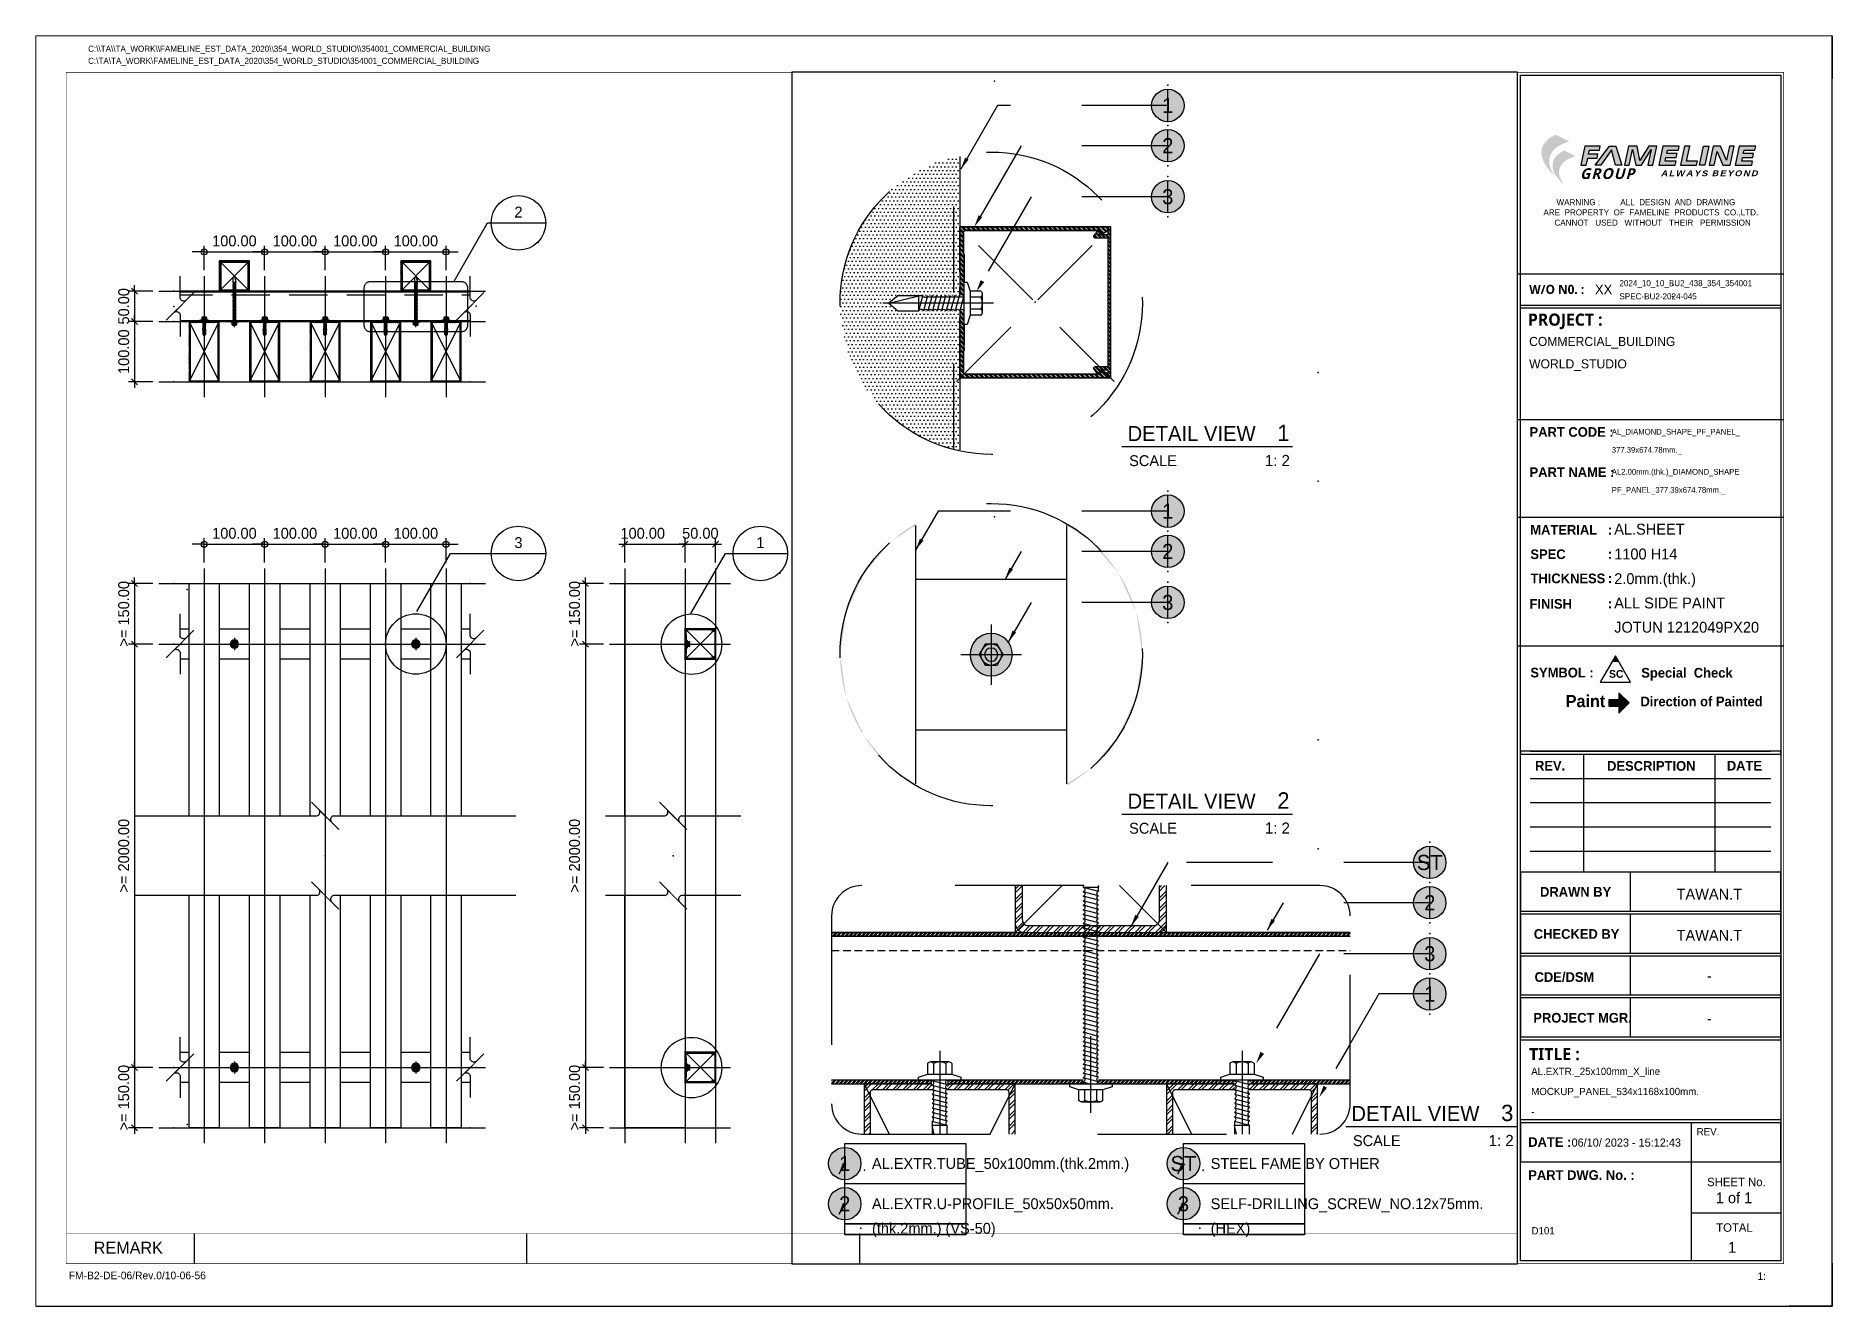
# Paper-space layout 'D101' of a CAD drawing. Header units: millimetres. Extents: x 0 to 297, y 0 to 210.
# The model-space entities are those that its viewports show. They can reach past a viewport. Long polylines and large blocks are cut down to what shows.
import ezdxf
from ezdxf.enums import TextEntityAlignment as Align
from ezdxf.xclip import XClip

# ---------------------------------------------------------------- set-up
doc = ezdxf.new("R2010")
doc.units = ezdxf.units.MM
doc.header["$MEASUREMENT"] = 0
doc.header["$XCLIPFRAME"] = 0
for name, pattern in [('005_GG_TA_LINE', [13.75, 5, -1.25, 1.25, -1.25, 5]), ('ACAD_ISO04W100', [30, 24, -3, 0, -3]), ('BORDER2', [22.225, 6.35, -3.175, 6.35, -3.175, 0, -3.175]), ('CENTER', [2, 1.25, -0.25, 0.25, -0.25]), ('HIDDEN', [9.525, 6.35, -3.175]), ('TA_G_001.00_GG_TA_L_INE', [2.95, 1.1, -0.25, 0.25, -0.25, 1.1]), ('TA_GL_000.00010', [0.000275, 0.0001, -2.5e-05, 2.5e-05, -2.5e-05, 0.0001]), ('TA_GL_020.00000', [55, 20, -5, 5, -5, 20]), ('TA_HL_001.00', [6.5, 3.55, -2.95]), ('TA_HL_002.00', [13, 7.1, -5.9]), ('TA_HL_003.00000', [19.5, 10.65, -8.85]), ('TA_HL_005.00000', [32.5, 17.75, -14.75])]:
    doc.linetypes.add(name, pattern=pattern)
for name, color, linetype in [('000 - D I M 0.25', 6, 'Continuous'), ('000 - GRID', 8, 'CENTER'), ('000 - H A T C H', 8, 'Continuous'), ('000 - H I D D E N', 7, 'Continuous'), ('000 - L I N E 0.1', 1, 'Continuous'), ('000 - SYMBOL CON', 1, 'Continuous'), ('000 - T E X T', 4, 'Continuous'), ('000 - TITLEBLOCK', 4, 'Continuous'), ('000 - WIPEOUT', 250, 'Continuous'), ('001 - ASCESSORIES', 1, 'Continuous'), ('002 - STRUCTURAL STEEL', 4, 'Continuous'), ('A04_TUBE SERIES', 7, 'Continuous'), ('FL-Support ii', 5, 'Continuous'), ('T E X T', 4, 'Continuous')]:
    doc.layers.add(name, color=color, linetype=linetype)
doc.styles.add('BROWALLIA', font='BrowalliaUPC.ttf')
doc.styles.add('century gothic111111', font='CordiaUPC.ttf')
doc.styles.add('Cetury Gothic', font='GOTHIC.TTF')
doc.styles.add('CORDIA', font='cordia.shx')
doc.styles.add('MtXpl_Century_Gothic', font='GOTHICB.TTF')
doc.styles.add('MtXpl_Malgun_Gothic', font='malgunbd.ttf')
doc.styles.add('TA', font='Cordia New.ttf', dxfattribs={"height": 4.5})
doc.dimstyles.new('DIM C-C', dxfattribs={"dimtxt": 0.18, "dimasz": 0.1, "dimexe": 0.1, "dimexo": 0.1, "dimgap": 0.09, "dimtad": 1, "dimtoh": 1, "dimzin": 0, "dimdsep": 46, "dimtxsty": 'CORDIA', "dimblk": 'ORIGIN', "dimcen": 0.1, "dimdle": 0.1, "dimclrd": 40, "dimclre": 140, "dimclrt": 3, "dimadec": 0, "dimazin": 0, "dimtfac": 1, "dimtix": 1, "dimtmove": 2, "dimatfit": 3, "dimfxl": 1, "dimtolj": 1, "dimtzin": 0, "dimarcsym": 0})
doc.dimstyles.new('DIM E-E', dxfattribs={"dimscale": 2, "dimtxt": 0.18, "dimasz": 0.1, "dimexe": 0.1, "dimexo": 0.1, "dimgap": 0.09, "dimtad": 1, "dimtoh": 1, "dimzin": 0, "dimdsep": 46, "dimtxsty": 'CORDIA', "dimblk": 'OBLIQUE', "dimcen": 0.1, "dimdle": 0.1, "dimclrd": 40, "dimclre": 140, "dimclrt": 3, "dimadec": 0, "dimazin": 0, "dimtfac": 1, "dimtix": 1, "dimtmove": 2, "dimatfit": 3, "dimfxl": 1, "dimtolj": 1, "dimtzin": 0, "dimarcsym": 0})
pattern_1 = [(45, (7e-15, 87.5), (-1.6838, 1.6838), []), (45, (1.1225, 87.5), (-1.6838, 1.6838), [])]

psp = doc.layouts.new('D101')

msp = doc.modelspace()

# ---------------------------------------------------------------- blocks, each defined once
blk = doc.blocks.new('*U817')
at = {"color": 0}
blk.add_wipeout([(-450, 100), (450, 100), (450, 0), (-450, 0)], dxfattribs=at).dxf.layer = '000 - WIPEOUT'
at = {"layer": '002 - STRUCTURAL STEEL', "color": 0, "linetype": 'ByBlock'}
blk.add_lwpolyline([(-450, 100), (450, 100), (450, 0), (-450, 0)], close=True, dxfattribs=at)
blk = doc.blocks.new('*U824')
at = {"layer": '000 - H A T C H', "linetype": '005_GG_TA_LINE'}
h = blk.add_hatch(color=250, dxfattribs=at)
h.dxf.hatch_style = 1
h.paths.add_polyline_path([(-23, 23.8), (21.5, 23.8), (21.5, 23.15, 0.580134), (22.25, 22.72), (23.83, 23.51, 0.284155), (24, 23.78), (24, 25), (-25, 25), (-25, -25), (24, -25), (24, -23.78, 0.284155), (23.83, -23.51), (22.19, -22.69, 0.535185), (21.5, -23.15), (21.5, -23.8), (-23, -23.8, -0.414214), (-23.8, -23), (-23.8, -16.3, -0.267949), (-23.65, -16.04, 0.267949), (-23.5, -15.78), (-23.5, 15), (-23.5, 15.78, 0.267949), (-23.65, 16.04, -0.267949), (-23.8, 16.3), (-23.8, 23, -0.414214)])
at = {"layer": '000 - H I D D E N'}
h = blk.add_hatch(dxfattribs=at)
h.set_pattern_fill('ANSI32', color=8, scale=3)
h.paths.add_polyline_path([(-23, 23.8), (21.5, 23.8), (21.5, 23.15, 0.535185), (22.19, 22.69), (23.83, 23.51, 0.284155), (24, 23.78), (24, 25), (-25, 25), (-25, -25), (24, -25), (24, -23.78, 0.284155), (23.83, -23.51), (22.19, -22.69, 0.535185), (21.5, -23.15), (21.5, -23.8), (-23, -23.8, -0.414214), (-23.8, -23), (-23.8, -16.3, -0.267949), (-23.65, -16.04, 0.267949), (-23.5, -15.78), (-23.5, 15), (-23.5, 15.78, 0.267949), (-23.65, 16.04, -0.267949), (-23.8, 16.3), (-23.8, 23, -0.414214)])
h = blk.add_hatch(dxfattribs=at)
h.set_pattern_fill('ANSI32', color=8, scale=0.1)
h.set_pattern_definition([(45, (-9743.038, -1778.2375), (-0.67351921, 0.67351921), []), (45, (-9742.58895, -1778.2375), (-0.67351921, 0.67351921), [])])
edge = h.paths.add_edge_path()
edge.add_line((24, 25), (25, 25))
edge.add_line((25, 25), (25, -25))
edge.add_line((25, -25), (24, -25))
edge.add_line((24, -25), (24, -22.65))
edge.add_arc((23.7, -22.65), 0.3, 0, 90)
edge.add_line((23.7, -22.35), (21.2, -22.35))
edge.add_line((21.2, -22.35), (21.2, -23))
edge.add_arc((20.7, -23), 0.5, -140.29702, 0, ccw=False)
edge.add_line((20.32, -23.32), (19.32, -22.15))
edge.add_arc((19.69, -21.84), 0.488, 90, 220.59345, ccw=False)
edge.add_line((19.69, -21.35), (23.7, -21.35))
edge.add_arc((23.7, -21.05), 0.3, 270, 360)
edge.add_line((24, -21.05), (24, 21.05))
edge.add_arc((23.7, 21.05), 0.3, 0, 90)
edge.add_line((23.7, 21.35), (19.69, 21.35))
edge.add_arc((19.69, 21.84), 0.488, 139.40655, 270, ccw=False)
edge.add_line((19.32, 22.15), (20.32, 23.32))
edge.add_arc((20.7, 23), 0.5, 0, 140.29702, ccw=False)
edge.add_line((21.2, 23), (21.2, 22.35))
edge.add_line((21.2, 22.35), (23.7, 22.35))
edge.add_arc((23.7, 22.65), 0.3, 270, 360)
edge.add_line((24, 22.65), (24, 25))
at = {"layer": 'Defpoints'}
h = blk.add_hatch(color=250, dxfattribs=at)
h.dxf.hatch_style = 1
edge = h.paths.add_edge_path()
edge.add_line((24, 25), (25, 25))
edge.add_line((25, 25), (25, -25))
edge.add_line((25, -25), (24, -25))
edge.add_line((24, -25), (24, -22.65))
edge.add_arc((23.7, -22.65), 0.3, 0, 90)
edge.add_line((23.7, -22.35), (21.2, -22.35))
edge.add_line((21.2, -22.35), (21.2, -23))
edge.add_arc((20.7, -23), 0.5, -140.29702, 0, ccw=False)
edge.add_line((20.32, -23.32), (19.32, -22.15))
edge.add_arc((19.69, -21.84), 0.488, 90, 220.59345, ccw=False)
edge.add_line((19.69, -21.35), (23.7, -21.35))
edge.add_arc((23.7, -21.05), 0.3, 270, 360)
edge.add_line((24, -21.05), (24, 21.05))
edge.add_arc((23.7, 21.05), 0.3, 0, 90)
edge.add_line((23.7, 21.35), (19.69, 21.35))
edge.add_arc((19.69, 21.84), 0.488, 139.40655, 270, ccw=False)
edge.add_line((19.32, 22.15), (20.32, 23.32))
edge.add_arc((20.7, 23), 0.5, 0, 140.29702, ccw=False)
edge.add_line((21.2, 23), (21.2, 22.35))
edge.add_line((21.2, 22.35), (23.7, 22.35))
edge.add_arc((23.7, 22.65), 0.3, 270, 360)
edge.add_line((24, 22.65), (24, 25))
blk.add_point((0, 0))
at = {"layer": '000 - H I D D E N', "color": 8, "linetype": 'HIDDEN'}
for p, q in [((26.05, 26.17), (-26.05, -26.17)), ((-26.05, 26.17), (26.05, -26.17))]:
    blk.add_line(p, q, dxfattribs=at)
at = {"layer": '001 - ASCESSORIES', "color": 0}
blk.add_lwpolyline([(-23.5, 15), (-23.5, -15.78, -0.267949), (-23.65, -16.04, 0.267949), (-23.8, -16.3), (-23.8, -23, 0.414214), (-23, -23.8), (21.5, -23.8), (21.5, -23.15, -0.535185), (22.19, -22.69), (23.83, -23.51, -0.284155), (24, -23.78), (24, -25), (-25, -25), (-25, 25), (24, 25), (24, 23.78, -0.284155), (23.83, 23.51), (22.19, 22.69, -0.535185), (21.5, 23.15), (21.5, 23.8), (-23, 23.8, 0.414214), (-23.8, 23), (-23.8, 16.3, 0.267949), (-23.65, 16.04, -0.267949), (-23.5, 15.78), (-23.5, 0.3)], format="xyb", dxfattribs=at)
at = {"layer": '001 - ASCESSORIES', "color": 0, "linetype": '005_GG_TA_LINE'}
blk.add_lwpolyline([(-25, -25), (24, -25), (24, -23.78, 0.284155), (23.83, -23.51), (22.19, -22.69, 0.535185), (21.5, -23.15), (21.5, -23.8), (-23, -23.8, -0.414214), (-23.8, -23), (-23.8, -16.3, -0.267949), (-23.65, -16.04, 0.267949), (-23.5, -15.78), (-23.5, 15), (-23.5, 15.78, 0.267949), (-23.65, 16.04, -0.267949), (-23.8, 16.3), (-23.8, 23, -0.414214), (-23, 23.8), (21.5, 23.8), (21.5, 23.15, 0.535185), (22.19, 22.69), (23.83, 23.51, 0.284155), (24, 23.78), (24, 25), (-25, 25), (-25, -25)], format="xyb", close=True, dxfattribs=at)
at = {"layer": '001 - ASCESSORIES', "color": 0}
blk.add_lwpolyline([(24, 25), (25, 25), (25, -25), (24, -25), (24, -22.65, 0.414214), (23.7, -22.35), (21.2, -22.35), (21.2, -23, -0.702141), (20.32, -23.32), (19.32, -22.15, -0.640717), (19.69, -21.35), (23.7, -21.35, 0.414214), (24, -21.05), (24, 21.05, 0.414214), (23.7, 21.35), (19.69, 21.35, -0.640717), (19.32, 22.15), (20.32, 23.32, -0.702141), (21.2, 23), (21.2, 22.35), (23.7, 22.35, 0.414214), (24, 22.65)], format="xyb", close=True, dxfattribs=at)
blk = doc.blocks.new('*U818')
at = {"color": 0}
blk.add_wipeout([(-450, 50), (450, 50), (450, 0), (-450, 0)], dxfattribs=at).dxf.layer = '000 - WIPEOUT'
at = {"layer": '002 - STRUCTURAL STEEL', "color": 0, "linetype": 'ByBlock'}
blk.add_lwpolyline([(-450, 50), (450, 50), (450, 0), (-450, 0)], close=True, dxfattribs=at)
blk = doc.blocks.new('*U819')
at = {"color": 0}
blk.add_wipeout([(0, -25), (500, -25), (500, 25), (0, 25)], dxfattribs=at).dxf.layer = '000 - WIPEOUT'
at = {"layer": '001 - ASCESSORIES', "color": 0}
blk.add_lwpolyline([(0, -25), (500, -25), (500, 25), (0, 25)], close=True, dxfattribs=at)
blk = doc.blocks.new('*U820')
at = {"color": 0}
blk.add_wipeout([(0, -25), (500, -25), (500, 25), (0, 25)], dxfattribs=at).dxf.layer = '000 - WIPEOUT'
at = {"layer": '001 - ASCESSORIES', "color": 0}
blk.add_lwpolyline([(0, -25), (500, -25), (500, 25), (0, 25)], close=True, dxfattribs=at)
blk = doc.blocks.new('*U821')
at = {"color": 250}
blk.add_wipeout([(25, 0), (25, 100), (-25, 100), (-25, 0)], dxfattribs=at).dxf.layer = '000 - WIPEOUT'
at = {"layer": '000 - H I D D E N', "color": 8, "linetype": 'HIDDEN'}
for p, q in [((25, 0), (-25, 100)), ((25, 100), (-25, 0))]:
    blk.add_line(p, q, dxfattribs=at)
at = {"layer": '002 - STRUCTURAL STEEL', "color": 0}
blk.add_lwpolyline([(25, 0), (25, 100), (-25, 100), (-25, 0)], close=True, dxfattribs=at)
blk.add_lwpolyline([(23, 3), (23, 97, 0.414214), (22, 98), (-22, 98, 0.414214), (-23, 97), (-23, 3, 0.414214), (-22, 2), (22, 2, 0.414214)], format="xyb", close=True, dxfattribs=at)
at = {"layer": 'Defpoints', "color": 250}
blk.add_lwpolyline([(25, 0), (25, 100), (-25, 100), (-25, 0)], close=True, dxfattribs=at)
at = {"color": 250}
blk.add_wipeout([(25, 0), (25, 100), (-25, 100), (-25, 0)], dxfattribs=at).dxf.layer = '000 - WIPEOUT'
at = {"layer": '000 - H A T C H'}
h = blk.add_hatch(dxfattribs=at)
h.set_pattern_fill('ANSI32', color=256, scale=0.25)
h.set_pattern_definition(pattern_1)
h.paths.add_polyline_path([(25, 0), (25, 100), (-25, 100), (-25, 0)])
edge = h.paths.add_edge_path(flags=16)
edge.add_line((23, 3), (23, 97))
edge.add_arc((22, 97), 1, 0, 90)
edge.add_line((22, 98), (-22, 98))
edge.add_arc((-22, 97), 1, 90, 180)
edge.add_line((-23, 97), (-23, 3))
edge.add_arc((-22, 3), 1, 180, 270)
edge.add_line((-22, 2), (22, 2))
edge.add_arc((22, 3), 1, 270, 360)
at = {"layer": '000 - H I D D E N', "color": 8, "linetype": 'HIDDEN'}
for p, q in [((25, 0), (-25, 100)), ((25, 100), (-25, 0))]:
    blk.add_line(p, q, dxfattribs=at)
at = {"layer": '002 - STRUCTURAL STEEL', "color": 0}
blk.add_lwpolyline([(25, 0), (25, 100), (-25, 100), (-25, 0)], close=True, dxfattribs=at)
blk.add_lwpolyline([(23, 3), (23, 97, 0.414214), (22, 98), (-22, 98, 0.414214), (-23, 97), (-23, 3, 0.414214), (-22, 2), (22, 2, 0.414214)], format="xyb", close=True, dxfattribs=at)
at = {"layer": 'Defpoints', "color": 250}
blk.add_lwpolyline([(25, 0), (25, 100), (-25, 100), (-25, 0)], close=True, dxfattribs=at)
blk = doc.blocks.new('*U825')
at = {"color": 1}
blk.add_wipeout([(500, -23.8), (0, -23.8), (0, 25), (500, 25)], dxfattribs=at).dxf.layer = '000 - WIPEOUT'
at = {"layer": '000 - H A T C H'}
h = blk.add_hatch(dxfattribs=at)
h.set_pattern_fill('ANSI32', color=256, scale=0.1)
h.set_pattern_definition([(45, (-5314.6117, 1931.6273), (-0.67351921, 0.67351921), []), (45, (-5314.1627, 1931.6273), (-0.67351921, 0.67351921), [])])
h.paths.add_polyline_path([(0, 23.8), (500, 23.8), (500, 25), (0, 25)])
h = blk.add_hatch(dxfattribs=at)
h.set_pattern_fill('ANSI32', color=256, scale=0.1)
h.set_pattern_definition([(45, (-5314.6117, 1911.6273), (-0.67351921, 0.67351921), []), (45, (-5314.1627, 1911.6273), (-0.67351921, 0.67351921), [])])
h.paths.add_polyline_path([(0, -25), (500, -25), (500, -23.8), (0, -23.8)])
at = {"layer": '001 - ASCESSORIES', "color": 1}
blk.add_lwpolyline([(500, -23.8), (0, -23.8), (0, 25), (500, 25)], close=True, dxfattribs=at)
at = {"layer": '001 - ASCESSORIES', "color": 0}
for points in [[(0, 23.8), (500, 23.8), (500, 25), (0, 25)], [(0, -25), (500, -25), (500, -23.8), (0, -23.8)]]:
    blk.add_lwpolyline(points, close=True, dxfattribs=at)
at = {"layer": '001 - ASCESSORIES', "color": 2, "linetype": 'HIDDEN', "ltscale": 0.1}
blk.add_lwpolyline([(0, 19), (500, 19), (500, 23.8), (0, 23.8)], close=True, dxfattribs=at)
blk = doc.blocks.new('*U302')
at = {"color": 3}
blk.add_point((0, -150), dxfattribs=at)
at = {"layer": '000 - GRID', "color": 0, "linetype": 'ByBlock'}
blk.add_line((0, 25), (0, -175), dxfattribs=at)
at = {"layer": '000 - GRID', "color": 0}
blk.add_point((0, 0), dxfattribs=at)
at = {"style": 'TA', "flags": 1}
blk.add_attdef('LOCATION', (6, 6), '', height=4.5, dxfattribs=at)
blk = doc.blocks.new('*U822')
at = {"color": 3}
blk.add_point((0, -900), dxfattribs=at)
at = {"layer": '000 - GRID', "color": 0, "linetype": 'ByBlock'}
blk.add_line((0, 25), (0, -925), dxfattribs=at)
at = {"layer": '000 - GRID', "color": 0}
blk.add_point((0, 0), dxfattribs=at)
at = {"style": 'TA', "flags": 1}
blk.add_attdef('LOCATION', (6, 6), '', height=4.5, dxfattribs=at)
blk = doc.blocks.new('A$Cfd196da9')
at = {"color": 0, "linetype": 'ByBlock', "const_width": 0.1}
blk.add_lwpolyline([(-143.5, -98), (96.5, -98), (96.5, 99), (-143.5, 99)], close=True, dxfattribs=at)
blk = doc.blocks.new('NEW LOGO FAMELINE')
h = blk.add_hatch(color=3)
h.dxf.hatch_style = 1
h.set_gradient(color1=(51, 51, 51), color2=(132, 132, 132), tint=1, name='INVHEMISPHERICAL')
edge = h.paths.add_edge_path()
edge.add_spline(control_points=[(167, -151.32), (166.23, -150.23), (164.65, -147.99), (161.93, -143.23), (159.34, -137.42), (158.42, -130.56), (159.39, -124.36), (161.91, -118.57), (166.75, -112.32), (175.33, -106.8), (182.66, -104.18), (186.72, -102.73)], knot_values=[0, 0, 0, 0, 3.999368, 8.221458, 16.423435, 22.935826, 28.683381, 35.030362, 41.70231, 52.106571, 65.045306, 65.045306, 65.045306, 65.045306], degree=3, periodic=0)
edge.add_line((186.72, -102.73), (167.49, -93.5))
edge.add_spline(control_points=[(167.49, -93.5), (165.34, -94.54), (160.7, -96.79), (154.84, -101.74), (150.27, -107.65), (147.97, -114.31), (147.79, -121.14), (149.64, -128.81), (153.35, -135.6), (157.92, -141.56), (162.08, -146.68), (165.31, -149.72), (167, -151.32)], knot_values=[0, 0, 0, 0, 7.114643, 15.455222, 22.761373, 29.246418, 36.248595, 42.954952, 52.716962, 59.173886, 65.493194, 72.469008, 72.469008, 72.469008, 72.469008], degree=3, periodic=0)
edge = h.paths.add_edge_path(flags=16)
edge.add_spline(control_points=[(174.43, -106.27), (174.09, -106.16), (172.5, -105.62), (168.59, -105.4), (162.71, -105.75), (156.24, -106.88), (152.58, -109.1), (150.99, -110.06)], knot_values=[0, 0, 0, 0, 1.056476, 5.025479, 11.599149, 18.811417, 24.352285, 24.352285, 24.352285, 24.352285], degree=3, periodic=0)
edge.add_spline(control_points=[(150.99, -110.06), (151.1, -109.8), (151.22, -109.55), (151.83, -108.27), (152.41, -107.3), (153.93, -105.14), (154.9, -103.99), (157.14, -101.65), (158.41, -100.51), (160.44, -98.96), (161.13, -98.47), (162.55, -97.56), (163.29, -97.13), (164.91, -96.25), (165.8, -95.8), (166.96, -95.23), (167.22, -95.1), (167.49, -94.97)], knot_values=[0.636744, 0.636744, 0.636744, 0.636744, 1.528083, 1.528083, 5.150301, 5.150301, 9.845601, 9.845601, 15.15015, 15.15015, 17.802424, 17.802424, 20.454698, 20.454698, 23.491903, 23.491903, 24.373762, 24.373762, 24.373762, 24.373762], degree=3, periodic=0)
edge.add_line((167.49, -94.97), (183.3, -102.55))
edge.add_spline(control_points=[(183.3, -102.55), (182.41, -102.88), (181.53, -103.21), (178.55, -104.36), (176.47, -105.24), (174.43, -106.27)], knot_values=[3.151221, 3.151221, 3.151221, 3.151221, 5.963358, 5.963358, 12.618488, 12.618488, 12.618488, 12.618488], degree=3, periodic=0)
h = blk.add_hatch(color=253)
h.dxf.hatch_style = 1
edge = h.paths.add_edge_path()
edge.add_spline(control_points=[(167.49, -94.97), (167.22, -95.1), (166.96, -95.23), (165.8, -95.8), (164.91, -96.25), (163.29, -97.13), (162.55, -97.56), (161.13, -98.47), (160.44, -98.96), (158.41, -100.51), (157.14, -101.65), (154.9, -103.99), (153.93, -105.14), (152.41, -107.3), (151.83, -108.27), (151.22, -109.55), (151.1, -109.8), (150.99, -110.06)], knot_values=[0.636744, 0.636744, 0.636744, 0.636744, 1.518603, 1.518603, 4.555808, 4.555808, 7.208082, 7.208082, 9.860357, 9.860357, 15.164905, 15.164905, 19.860205, 19.860205, 23.482423, 23.482423, 24.373762, 24.373762, 24.373762, 24.373762], degree=3, periodic=0)
edge.add_spline(control_points=[(150.99, -110.06), (152.58, -109.1), (156.24, -106.88), (162.71, -105.75), (168.59, -105.4), (172.5, -105.62), (174.09, -106.16), (174.43, -106.27)], knot_values=[0, 0, 0, 0, 5.540868, 12.753135, 19.326806, 23.295809, 24.352285, 24.352285, 24.352285, 24.352285], degree=3, periodic=0)
edge.add_spline(control_points=[(174.43, -106.27), (176.47, -105.24), (178.55, -104.36), (181.53, -103.21), (182.41, -102.88), (183.3, -102.55)], knot_values=[3.151221, 3.151221, 3.151221, 3.151221, 9.806351, 9.806351, 12.618488, 12.618488, 12.618488, 12.618488], degree=3, periodic=0)
edge.add_line((183.3, -102.55), (167.49, -94.97))
edge = h.paths.add_edge_path()
edge.add_spline(control_points=[(179.5, -116.76), (179.28, -116.87), (179.07, -116.97), (178.11, -117.44), (177.38, -117.81), (176.05, -118.54), (175.44, -118.89), (174.27, -119.64), (173.7, -120.04), (172.04, -121.31), (170.99, -122.26), (169.15, -124.18), (168.35, -125.13), (167.1, -126.9), (166.62, -127.7), (166.12, -128.75), (166.02, -128.96), (165.93, -129.17)], knot_values=[0.636744, 0.636744, 0.636744, 0.636744, 1.518603, 1.518603, 4.555808, 4.555808, 7.208082, 7.208082, 9.860357, 9.860357, 15.164905, 15.164905, 19.860205, 19.860205, 23.482423, 23.482423, 24.373762, 24.373762, 24.373762, 24.373762], degree=3, periodic=0)
edge.add_spline(control_points=[(165.93, -129.17), (166.29, -128.95), (166.65, -128.74), (167.01, -128.52)], knot_values=[0, 0, 0, 0, 1.522018, 1.522018, 1.522018, 1.522018], degree=3, periodic=0)
edge.add_spline(control_points=[(167.01, -128.52), (167.73, -128.1), (168.46, -127.69), (169.22, -127.34)], knot_values=[1.522018, 1.522018, 1.522018, 1.522018, 4.566053, 4.566053, 4.566053, 4.566053], degree=3, periodic=0)
edge.add_spline(control_points=[(169.22, -127.34), (169.46, -127.23), (170.22, -126.9), (171.01, -126.64), (171.56, -126.48)], knot_values=[4.566053, 4.566053, 4.566053, 4.566053, 5.540868, 7.610089, 7.610089, 7.610089, 7.610089], degree=3, periodic=0)
edge.add_spline(control_points=[(171.56, -126.48), (172.36, -126.26), (173.18, -126.09), (174.01, -125.96)], knot_values=[7.610089, 7.610089, 7.610089, 7.610089, 10.654125, 10.654125, 10.654125, 10.654125], degree=3, periodic=0)
edge.add_spline(control_points=[(174.01, -125.96), (174.59, -125.86), (175.84, -125.7), (177.08, -125.58), (177.76, -125.53)], knot_values=[10.654125, 10.654125, 10.654125, 10.654125, 12.753135, 15.220178, 15.220178, 15.220178, 15.220178], degree=3, periodic=0)
edge.add_spline(control_points=[(177.76, -125.53), (178.88, -125.45), (180.13, -125.41), (181.39, -125.43), (181.51, -125.44)], knot_values=[15.220178, 15.220178, 15.220178, 15.220178, 19.326806, 19.786231, 19.786231, 19.786231, 19.786231], degree=3, periodic=0)
edge.add_spline(control_points=[(181.51, -125.44), (182.14, -125.45), (182.77, -125.49), (183.39, -125.59)], knot_values=[19.786231, 19.786231, 19.786231, 19.786231, 22.069258, 22.069258, 22.069258, 22.069258], degree=3, periodic=0)
edge.add_spline(control_points=[(183.39, -125.59), (183.72, -125.64), (184.13, -125.72), (184.53, -125.84), (184.61, -125.86)], knot_values=[22.069258, 22.069258, 22.069258, 22.069258, 23.295809, 23.591276, 23.591276, 23.591276, 23.591276], degree=3, periodic=0)
edge.add_spline(control_points=[(184.61, -125.86), (184.81, -125.92), (185.01, -125.99), (185.21, -126.05)], knot_values=[23.591276, 23.591276, 23.591276, 23.591276, 24.352285, 24.352285, 24.352285, 24.352285], degree=3, periodic=0)
edge.add_spline(control_points=[(185.21, -126.05), (186.88, -125.21), (188.6, -124.49), (191.05, -123.54), (191.77, -123.26), (192.5, -123)], knot_values=[3.151221, 3.151221, 3.151221, 3.151221, 9.806351, 9.806351, 12.618488, 12.618488, 12.618488, 12.618488], degree=3, periodic=0)
edge.add_line((192.5, -123), (179.5, -116.76))
h = blk.add_hatch(color=3)
h.dxf.hatch_style = 1
h.set_gradient(color1=(51, 51, 51), color2=(132, 132, 132), tint=1, name='INVHEMISPHERICAL')
edge = h.paths.add_edge_path()
edge.add_spline(control_points=[(179.1, -163.1), (178.46, -162.21), (177.16, -160.37), (174.93, -156.45), (172.8, -151.67), (172.04, -146.03), (172.84, -140.93), (174.91, -136.17), (178.89, -131.03), (185.94, -126.49), (191.97, -124.33), (195.32, -123.14)], knot_values=[0, 0, 0, 0, 3.28902, 6.761203, 13.506384, 18.862075, 23.588778, 28.808439, 34.295348, 42.851654, 53.492273, 53.492273, 53.492273, 53.492273], degree=3, periodic=0)
edge.add_line((195.32, -123.14), (179.5, -115.56))
edge.add_spline(control_points=[(179.5, -115.56), (177.74, -116.41), (173.91, -118.26), (169.09, -122.33), (165.34, -127.19), (163.45, -132.67), (163.3, -138.28), (164.82, -144.6), (167.87, -150.18), (171.63, -155.08), (175.05, -159.29), (177.71, -161.79), (179.1, -163.1)], knot_values=[0, 0, 0, 0, 5.850974, 12.71014, 18.718608, 24.051811, 29.810295, 35.325501, 43.35363, 48.663707, 53.86061, 59.597414, 59.597414, 59.597414, 59.597414], degree=3, periodic=0)
edge = h.paths.add_edge_path(flags=16)
edge.add_spline(control_points=[(171.56, -126.48), (171.01, -126.64), (170.22, -126.9), (169.46, -127.23), (169.22, -127.34)], knot_values=[4.566053, 4.566053, 4.566053, 4.566053, 6.635274, 7.610089, 7.610089, 7.610089, 7.610089], degree=3, periodic=0)
edge.add_spline(control_points=[(169.22, -127.34), (168.46, -127.69), (167.73, -128.1), (167.01, -128.52)], knot_values=[1.522018, 1.522018, 1.522018, 1.522018, 4.566053, 4.566053, 4.566053, 4.566053], degree=3, periodic=0)
edge.add_spline(control_points=[(167.01, -128.52), (166.65, -128.74), (166.29, -128.95), (165.93, -129.17)], knot_values=[0, 0, 0, 0, 1.522018, 1.522018, 1.522018, 1.522018], degree=3, periodic=0)
edge.add_spline(control_points=[(165.93, -129.17), (166.02, -128.96), (166.12, -128.75), (166.62, -127.7), (167.1, -126.9), (168.35, -125.13), (169.15, -124.18), (170.99, -122.26), (172.04, -121.31), (173.7, -120.04), (174.27, -119.64), (175.44, -118.89), (176.05, -118.54), (177.38, -117.81), (178.11, -117.44), (179.07, -116.97), (179.28, -116.87), (179.5, -116.76)], knot_values=[0.636744, 0.636744, 0.636744, 0.636744, 1.528083, 1.528083, 5.150301, 5.150301, 9.845601, 9.845601, 15.15015, 15.15015, 17.802424, 17.802424, 20.454698, 20.454698, 23.491903, 23.491903, 24.373762, 24.373762, 24.373762, 24.373762], degree=3, periodic=0)
edge.add_line((179.5, -116.76), (192.5, -123))
edge.add_spline(control_points=[(192.5, -123), (191.77, -123.26), (191.05, -123.54), (188.6, -124.49), (186.88, -125.21), (185.21, -126.05)], knot_values=[3.151221, 3.151221, 3.151221, 3.151221, 5.963358, 5.963358, 12.618488, 12.618488, 12.618488, 12.618488], degree=3, periodic=0)
edge.add_spline(control_points=[(185.21, -126.05), (185.01, -125.99), (184.81, -125.92), (184.61, -125.86)], knot_values=[23.591276, 23.591276, 23.591276, 23.591276, 24.352285, 24.352285, 24.352285, 24.352285], degree=3, periodic=0)
edge.add_spline(control_points=[(184.61, -125.86), (184.53, -125.84), (184.13, -125.72), (183.72, -125.64), (183.39, -125.59)], knot_values=[22.069258, 22.069258, 22.069258, 22.069258, 22.364725, 23.591276, 23.591276, 23.591276, 23.591276], degree=3, periodic=0)
edge.add_spline(control_points=[(183.39, -125.59), (182.77, -125.49), (182.14, -125.45), (181.51, -125.44)], knot_values=[19.786231, 19.786231, 19.786231, 19.786231, 22.069258, 22.069258, 22.069258, 22.069258], degree=3, periodic=0)
edge.add_spline(control_points=[(181.51, -125.44), (181.39, -125.43), (180.13, -125.41), (178.88, -125.45), (177.76, -125.53)], knot_values=[15.220178, 15.220178, 15.220178, 15.220178, 15.679604, 19.786231, 19.786231, 19.786231, 19.786231], degree=3, periodic=0)
edge.add_spline(control_points=[(177.76, -125.53), (177.08, -125.58), (175.84, -125.7), (174.59, -125.86), (174.01, -125.96)], knot_values=[10.654125, 10.654125, 10.654125, 10.654125, 13.121167, 15.220178, 15.220178, 15.220178, 15.220178], degree=3, periodic=0)
edge.add_spline(control_points=[(174.01, -125.96), (173.18, -126.09), (172.36, -126.26), (171.56, -126.48)], knot_values=[7.610089, 7.610089, 7.610089, 7.610089, 10.654125, 10.654125, 10.654125, 10.654125], degree=3, periodic=0)
blk = doc.blocks.new('*U1673')
h = blk.add_hatch(color=3)
h.dxf.hatch_style = 1
h.paths.add_polyline_path([(2554.42, 1886.25), (2563.64, 1886.25), (2566.13, 1897.96), (2581.32, 1897.96), (2582.7, 1904.48), (2567.51, 1904.48), (2568.92, 1911.09), (2585.27, 1911.09), (2586.69, 1917.76), (2561.12, 1917.76)])
h.paths.add_polyline_path([(2578.2, 1886.25), (2587.49, 1886.25), (2605.28, 1911.71), (2611.9, 1886.25), (2622.19, 1886.25), (2612.5, 1917.76), (2601.74, 1917.76)])
h.paths.add_polyline_path([(2640.1, 1912.02), (2645.3, 1886.25), (2654.67, 1886.25), (2670.69, 1911.95), (2665.23, 1886.25), (2673.66, 1886.25), (2680.36, 1917.76), (2666.73, 1917.76), (2652.01, 1894.23), (2647.54, 1917.76), (2633.56, 1917.76), (2626.86, 1886.25), (2634.63, 1886.25)])
h.paths.add_polyline_path([(2683.39, 1886.25), (2710.65, 1886.25), (2712.06, 1892.92), (2694.05, 1892.92), (2695.37, 1899.14), (2712.32, 1899.14), (2713.64, 1905.34), (2696.69, 1905.34), (2697.91, 1911.09), (2715.93, 1911.09), (2717.35, 1917.76), (2690.09, 1917.76)])
h.paths.add_polyline_path([(2719.12, 1886.25), (2745.89, 1886.25), (2747.3, 1892.92), (2729.49, 1892.92), (2734.77, 1917.76), (2725.82, 1917.76)])
h.paths.add_polyline_path([(2750.65, 1886.25), (2759.58, 1886.25), (2766.28, 1917.76), (2757.34, 1917.76)])
h.paths.add_polyline_path([(2766.86, 1886.25), (2775.03, 1886.25), (2779.86, 1908.99), (2789.41, 1886.25), (2801.46, 1886.25), (2808.16, 1917.76), (2800.14, 1917.76), (2795.24, 1894.69), (2785.51, 1917.76), (2773.55, 1917.76)])
h.paths.add_polyline_path([(2809.88, 1886.25), (2837.14, 1886.25), (2838.56, 1892.92), (2820.54, 1892.92), (2821.86, 1899.14), (2838.81, 1899.14), (2840.13, 1905.34), (2823.18, 1905.34), (2824.4, 1911.09), (2842.42, 1911.09), (2843.84, 1917.76), (2816.58, 1917.76)])
h = blk.add_hatch(color=150)
h.dxf.hatch_style = 1
h.paths.add_polyline_path([(2611.69, 1074.81), (2605.92, 1064.81), (2617.47, 1064.81)])
at = {"layer": 'FL-Support ii'}
blk.add_hatch(color=1, dxfattribs=at).paths.add_polyline_path([(2617.63, 1002.13), (2617.63, 1013.8), (2634.34, 997.1), (2617.63, 980.39), (2617.63, 992.07), (2600.93, 992.07), (2600.93, 1002.13)])
at = {"color": 3, "linetype": 'Continuous'}
for p, q in [((2450, 1706.48), (2890, 1706.48)), ((2450, 1465.71), (2890, 1465.71)), ((2890, 1303.62), (2450, 1303.62)), ((2890, 1303.62), (2450, 1303.62)), ((2890, 1091.15), (2450, 1091.15)), ((2559.03, 912.33), (2559.03, 717.33)), ((2775.97, 912.33), (2775.97, 717.33)), ((2471.04, 872.33), (2868.96, 872.33)), ((2636.18, 717.33), (2636.18, 653.04)), ((2636.18, 648.04), (2636.18, 583.75)), ((2636.18, 578.75), (2636.18, 514.46)), ((2636.18, 509.46), (2636.18, 445.17)), ((2736.99, 302.87), (2736.99, 238.58)), ((2736.99, 238.58), (2736.99, 75)), ((2736.99, 154.29), (2885, 154.29))]:
    blk.add_line(p, q, dxfattribs=at)
at = {"color": 8, "linetype": 'Continuous'}
for p, q in [((2471.04, 917.33), (2868.96, 917.33)), ((2471.04, 832.33), (2868.96, 832.33)), ((2471.04, 792.33), (2868.96, 792.33)), ((2471.04, 752.33), (2868.96, 752.33))]:
    blk.add_line(p, q, dxfattribs=at)
at = {"color": 3}
for points in [[(2586.69, 1917.76), (2561.12, 1917.76), (2554.42, 1886.25), (2563.64, 1886.25), (2566.13, 1897.96), (2581.32, 1897.96), (2582.7, 1904.48), (2567.51, 1904.48), (2568.92, 1911.09), (2585.27, 1911.09), (2586.69, 1917.76)], [(2578.2, 1886.25), (2601.74, 1917.76), (2612.5, 1917.76), (2622.19, 1886.25), (2611.9, 1886.25), (2605.28, 1911.71), (2587.49, 1886.25), (2578.2, 1886.25)], [(2626.86, 1886.25), (2634.63, 1886.25), (2640.1, 1912.02), (2645.3, 1886.25), (2654.67, 1886.25), (2670.69, 1911.95), (2665.23, 1886.25), (2673.66, 1886.25), (2680.36, 1917.76), (2666.73, 1917.76), (2652.01, 1894.23), (2647.54, 1917.76), (2633.56, 1917.76), (2626.86, 1886.25)], [(2734.77, 1917.76), (2725.82, 1917.76), (2719.12, 1886.25), (2745.89, 1886.25), (2747.3, 1892.92), (2729.49, 1892.92), (2734.77, 1917.76)], [(2757.34, 1917.76), (2766.28, 1917.76), (2759.58, 1886.25), (2750.65, 1886.25), (2757.34, 1917.76)], [(2766.86, 1886.25), (2775.03, 1886.25), (2779.86, 1908.99), (2789.41, 1886.25), (2801.46, 1886.25), (2808.16, 1917.76), (2800.14, 1917.76), (2795.24, 1894.69), (2785.51, 1917.76), (2773.55, 1917.76), (2766.86, 1886.25)]]:
    blk.add_lwpolyline(points, dxfattribs=at)
for points in [[(2697.91, 1911.09), (2715.93, 1911.09), (2717.35, 1917.76), (2690.09, 1917.76), (2683.39, 1886.25), (2710.65, 1886.25), (2712.06, 1892.92), (2694.05, 1892.92), (2695.37, 1899.14), (2712.32, 1899.14), (2713.64, 1905.34), (2696.69, 1905.34)], [(2824.4, 1911.09), (2842.42, 1911.09), (2843.84, 1917.76), (2816.58, 1917.76), (2809.88, 1886.25), (2837.14, 1886.25), (2838.56, 1892.92), (2820.54, 1892.92), (2821.86, 1899.14), (2838.81, 1899.14), (2840.13, 1905.34), (2823.18, 1905.34)]]:
    blk.add_lwpolyline(points, close=True, dxfattribs=at)
at = {"color": 3, "linetype": 'Continuous'}
for points in [[(2885, 1654.79), (2885, 1649.79), (2455, 1649.79), (2455, 1654.79)], [(2885, 912.33), (2885, 917.33), (2455, 917.33), (2455, 912.33)], [(2885, 653.04), (2885, 717.33), (2455, 717.33), (2455, 653.04)], [(2885, 583.75), (2885, 648.04), (2455, 648.04), (2455, 583.75)], [(2885, 514.46), (2885, 578.75), (2455, 578.75), (2455, 514.46)], [(2885, 445.17), (2885, 509.46), (2455, 509.46), (2455, 445.17)], [(2885, 440.17), (2885, 307.87), (2455, 307.87), (2455, 440.17)], [(2885, 238.58), (2885, 302.87), (2455, 302.87), (2455, 238.58)], [(2885, 238.58), (2885, 75), (2455, 75), (2455, 238.58)]]:
    blk.add_lwpolyline(points, close=True, dxfattribs=at)
at = {"color": 150, "linetype": 'HIDDEN', "ltscale": 0.1}
blk.add_lwpolyline([(2586.69, 1031.51), (2636.69, 1031.51), (2611.69, 1074.81), (2586.69, 1031.51)], dxfattribs=at)
for p in [(1585, 2025), (2706.51, 1687.96), (2706.51, 1669.43), (1585, 1305)]:
    blk.add_point(p)
at = {"linetype": '005_GG_TA_LINE'}
for p in [(250, 1185), (250, 300)]:
    blk.add_point(p, dxfattribs=at)
at = {"layer": '000 - L I N E 0.1', "color": 21, "linetype": 'Continuous'}
for points in [[(71.2, 2100), (0, 2100), (0, 2028.8)], [(2898.8, 2100), (2970, 2100), (2970, 2028.8)], [(0, 71.2), (0, 0), (71.2, 0)], [(2970, 71.2), (2970, 0), (2898.8, 0)]]:
    blk.add_lwpolyline(points, dxfattribs=at)
at = {"layer": '000 - T E X T', "color": 3}
for p, q in [((261.48, 120), (261.48, 70)), ((811.87, 70), (811.87, 120)), ((1362.27, 70), (1362.27, 120))]:
    blk.add_line(p, q, dxfattribs=at)
at = {"layer": '000 - T E X T', "color": 3, "const_width": 1}
blk.add_lwpolyline([(2890, 70), (2450, 70), (2450, 2040), (2890, 2040)], close=True, dxfattribs=at)
at = {"layer": '000 - T E X T', "color": 3}
blk.add_lwpolyline([(2885, 75), (2455, 75), (2455, 2035), (2885, 2035)], close=True, dxfattribs=at)
at = {"layer": '000 - T E X T', "color": 3, "const_width": 1}
blk.add_lwpolyline([(50, 120), (2450, 120)], dxfattribs=at)
at = {"layer": '000 - TITLEBLOCK', "color": 250}
blk.add_lwpolyline([(0, 0), (2970, 0), (2970, 2100), (0, 2100)], close=True, dxfattribs=at)
at = {"layer": 'FL-Support ii', "color": 5}
blk.add_lwpolyline([(2617.63, 980.39), (2634.34, 997.1), (2617.63, 1013.8), (2617.63, 1002.13), (2600.93, 1002.13), (2600.93, 992.07), (2617.63, 992.07)], close=True, dxfattribs=at)
at = {"color": 3, "xscale": 1.189557145183746, "yscale": 1.189557145183746, "zscale": 1.189557145183746}
blk.add_blockref('NEW LOGO FAMELINE', (2313.43, 2047.87), dxfattribs=at)
at = {"layer": '000 - T E X T', "color": 3, "xscale": 10, "yscale": 10, "zscale": 10}
blk.add_blockref('A$Cfd196da9', (1485, 1050), dxfattribs=at)
at = {"color": 4, "style": 'Cetury Gothic'}
blk.add_text(' 1:', height=12.51, dxfattribs=at).set_placement((2841.98, 43.21))
at = {"color": 2, "attachment_point": 1, "style": 'Cetury Gothic'}
for s, width, insert, char_height in [('{\\f@Meiryo UI|b1|i1|c0|p34;\\T1.1;GROUP}', 112.596, (2553.23, 1881.27), 17.8434), ('{\\fArial Black|b0|i1|c0|p34;\\T1.2;ALWAYS BEYOND}', 182.5348, (2686.79, 1877.63), 9.5165)]:
    blk.add_mtext_dynamic_manual_height_columns(s, width=width, gutter_width=29.74, heights=[0], dxfattribs=dict(at, insert=insert, char_height=char_height))
at = {"color": 4, "insert": (95.59, 106.41), "char_height": 20, "width": 1141.2349, "attachment_point": 1, "style": 'BROWALLIA'}
blk.add_mtext('{\\fCentury Gothic|b0|i0|c0|p34;REMARK}', dxfattribs=at)
at = {"color": 4, "style": 'TA'}
blk.add_attdef('PAPER_SIZE', text='', height=12.51, dxfattribs=at).set_placement((2843, 49.87), align=Align.MIDDLE_RIGHT)
blk.add_attdef('SCALE_SIZE', text='', height=12.51, dxfattribs=at).set_placement((2867.55, 50.13), align=Align.MIDDLE_LEFT)
at = {"layer": '000 - D I M 0.25', "color": 2, "insert": (2594.96, 1010.24), "char_height": 20, "width": 671.1363, "attachment_point": 3, "style": 'BROWALLIA'}
blk.add_mtext('{\\fBrowalliaUPC|b1|i0|c222|p34;Paint}', dxfattribs=at)
at = {"layer": '000 - H A T C H', "color": 4, "insert": (54.36, 56.99), "char_height": 12.7138, "attachment_point": 1, "style": 'century gothic111111'}
blk.add_mtext('FM-B2-DE-06/Rev.0/10-06-56', dxfattribs=at)
at = {"layer": '000 - T E X T', "linetype": '005_GG_TA_LINE', "insert": (2534.25, 277.02), "char_height": 13.4385, "attachment_point": 1, "style": 'Cetury Gothic'}
blk.add_mtext(' 06/10/ 2023 - 15:12:43 ', dxfattribs=at)
at = {"layer": '000 - T E X T', "color": 250, "style": 'TA'}
for tag, height, p in [('SUPERLINK', 10, (86.32, 2078.83)), ('NAMEFILE', 10, (86.32, 2058.82)), ('SC', 200, (16.82, 1876.05))]:
    blk.add_attdef(tag, text='', height=height, dxfattribs=at).set_placement(p, align=Align.MIDDLE_LEFT)
at = {"layer": '000 - T E X T', "color": 4, "style": 'TA'}
for tag, height, p in [('NAME_JOB_1', 10, (2618.33, 1691.25)), ('NAME_JOB_2', 10, (2618.33, 1669.43)), ('NAME_PROJECT_1', 15, (2469.03, 1594.85)), ('NAME_PROJECT_2', 15, (2469.03, 1557.85)), ('NAME_PROJECT_3', 15, (2469.03, 1520.85)), ('CODE_VALUE_1', 9.5, (2605.74, 1445.61)), ('CODE_VALUE_2', 9.5, (2605.74, 1415.61)), ('PART_NAME_VALUE_1', 9.5, (2605.74, 1379.37)), ('PART_NAME_VALUE_2', 9.5, (2605.74, 1349.37)), ('PART_NAME_VALUE_3', 9.5, (2605.74, 1319.37)), ('MATTERIAL_VALUE_1', 18, (2609.78, 1284.52)), ('SPEC_VALUE', 18, (2609.78, 1243.42)), ('THICKNESS_VALUE', 18, (2609.78, 1202.64)), ('COATING_VALUE_1', 18, (2609.78, 1162.5)), ('COATING_VALUE_2', 18, (2609.78, 1122.36)), ('NAME_TITLE_1', 12, (2472.53, 388.09)), ('NAME_TITLE_2', 12, (2472.53, 354.79)), ('NAME_TITLE_3', 12, (2472.53, 321.49)), ('DRAWING_NO1', 12, (2473.05, 164.58)), ('DRAWING_NO2', 12, (2473.05, 124.57))]:
    blk.add_attdef(tag, text='', height=height, dxfattribs=at).set_placement(p, align=Align.MIDDLE_LEFT)
for tag, p in [('NAME_DAFT', (2767.05, 681.08)), ('NAME_CHECKED', (2767.05, 612.98)), ('NAME_DESIGNER', (2767.05, 546.06)), ('NAME_DESIGN_MGR', (2767.05, 475.58))]:
    blk.add_attdef(tag, text='', height=18, dxfattribs=at).set_placement(p, align=Align.MIDDLE_CENTER)
for tag, p, height in [('REV', (2767.63, 251.25), 18.76), ('NAME_REMARK', (276.43, 86.52), 20)]:
    blk.add_attdef(tag, p, '', height=height, dxfattribs=at)
at = {"layer": '000 - T E X T', "color": 4, "style": 'Cetury Gothic'}
for tag, p in [('SHEET_NO.', (2807.89, 169.99)), ('TOTAL_SHEET_NO.', (2804.83, 88.2))]:
    blk.add_attdef(tag, text='', height=18, dxfattribs=at).set_placement(p, align=Align.CENTER)
at = {"layer": 'T E X T', "color": 4, "linetype": '005_GG_TA_LINE'}
for s, height, style, p in [(' WARNING :         ALL  DESIGN  AND  DRAWING', 10, 'Cetury Gothic', (2510.63, 1820.15)), ('ARE  PROPERTY  OF  FAMELINE  PRODUCTS  CO.,LTD.', 10, 'Cetury Gothic', (2492.77, 1803.23)), (' CANNOT   USED   WITHOUT   THEIR   PERMISSION', 10, 'Cetury Gothic', (2507.18, 1786.32)), ('W/O N0. :', 15, 'MtXpl_Malgun_Gothic', (2469.25, 1673.46)), ('XX', 16, 'Cetury Gothic', (2578.01, 1672.85)), ('PROJECT :', 20, 'MtXpl_Malgun_Gothic', (2467.08, 1620.91)), ('PART CODE :', 16, 'MtXpl_Century_Gothic', (2469.77, 1437.18)), ('PART NAME :', 16, 'MtXpl_Century_Gothic', (2469.77, 1370.75)), ('MATERIAL', 16, 'MtXpl_Century_Gothic', (2470.97, 1275.49)), (':', 16, 'MtXpl_Century_Gothic', (2599.1, 1275.49)), ('SPEC', 16, 'MtXpl_Century_Gothic', (2471.14, 1235.08)), (':', 16, 'MtXpl_Century_Gothic', (2599.1, 1235.49)), ('THICKNESS', 16, 'MtXpl_Century_Gothic', (2471.33, 1195.08)), (':', 16, 'MtXpl_Century_Gothic', (2599.1, 1195.49)), ('FINISH', 16, 'MtXpl_Century_Gothic', (2469.71, 1153.06)), (':', 16, 'MtXpl_Century_Gothic', (2599.1, 1153.46)), ('SYMBOL :', 16, 'MtXpl_Century_Gothic', (2471.14, 1039.35)), ('Special  Check', 16, 'MtXpl_Century_Gothic', (2654.5, 1039.05)), ('Direction of Painted', 16, 'MtXpl_Century_Gothic', (2653.11, 991.63)), ('REV.', 16, 'MtXpl_Century_Gothic', (2478.76, 885.45)), ('DESCRIPTION', 16, 'MtXpl_Century_Gothic', (2597.95, 885.05)), ('DATE', 16, 'MtXpl_Century_Gothic', (2795.9, 885.45)), ('DRAWN BY', 16, 'MtXpl_Century_Gothic', (2487.14, 676.9)), ('CHECKED BY', 16, 'MtXpl_Century_Gothic', (2476.81, 607.2)), ('CDE/DSM', 16, 'MtXpl_Century_Gothic', (2478.11, 536)), ('PROJECT MGR.', 16, 'MtXpl_Century_Gothic', (2476.03, 468.63)), ('TITLE :', 20, 'MtXpl_Malgun_Gothic', (2468.99, 406.62)), ('REV.', 12, 'Cetury Gothic', (2746.13, 282.31)), ('DATE :', 16, 'MtXpl_Century_Gothic', (2467.62, 263.22)), ('PART DWG. No. :', 16, 'MtXpl_Century_Gothic', (2467.64, 208.62)), ('SHEET No.', 14, 'Cetury Gothic', (2763.4, 198.23)), ('TOTAL', 14, 'Cetury Gothic', (2778.4, 122.82))]:
    blk.add_text(s, height=height, dxfattribs=dict(at, style=style)).set_placement(p)
at = {"layer": 'T E X T', "color": 150, "insert": (2601.21, 1051.57), "char_height": 12.8, "attachment_point": 1, "style": 'Cetury Gothic'}
blk.add_mtext('{\\fCentury Gothic|b1|i0|c0|p34;SC}', dxfattribs=at)
blk = doc.blocks.new('*U832')
at = {"color": 3}
blk.add_wipeout([(1.375, 1.006), (1.184, 0.931), (1.025, 0.8), (0.917, 0.625), (0.871, 0.424), (0.89, 0.219), (0.974, 0.031), (-0.969, 1.974), (-0.885, 1.787), (-0.866, 1.583), (-0.913, 1.384), (-1.021, 1.21), (-1.179, 1.079), (-1.37, 1.006), (-4.997, 1.004), (-4.997, -2.329), (5, -2.328), (5, 1.006)], dxfattribs=at).dxf.layer = '000 - WIPEOUT'
at = {"color": 250}
blk.add_lwpolyline([(5, 1.006), (5, 1.006)], dxfattribs=at)
at = {"color": 3}
blk.add_point((0.003, 0.003), dxfattribs=at)
at = {"layer": '000 - SYMBOL CON', "color": 0, "extrusion": (0, 0, -1)}
blk.add_line((2.269, -1.263), (-2.269, 3.275), dxfattribs=at)
at = {"layer": '000 - SYMBOL CON', "color": 0}
for p, q in [((-1.37, 1.006), (-4.997, 1.004)), ((1.375, 1.006), (5, 1.006))]:
    blk.add_line(p, q, dxfattribs=at)
at = {"layer": '000 - SYMBOL CON', "color": 0, "extrusion": (0, 0, -1)}
for centre, radius, start, end in [((1.499, 1.626), 0.634, 146.72715, 258.27285), ((-1.507, 0.382), 0.638, 326.67996, 78.07944)]:
    blk.add_arc(centre, radius, start, end, dxfattribs=at)
blk = doc.blocks.new('*U823')
at = {"color": 3}
blk.add_wipeout([(1.375, 1.006), (1.184, 0.931), (1.025, 0.8), (0.917, 0.625), (0.871, 0.424), (0.89, 0.219), (0.974, 0.031), (-0.969, 1.974), (-0.885, 1.787), (-0.866, 1.583), (-0.913, 1.384), (-1.021, 1.21), (-1.179, 1.079), (-1.37, 1.006), (-4.997, 1.004), (-4.997, -2.329), (5, -2.328), (5, 1.006)], dxfattribs=at).dxf.layer = '000 - WIPEOUT'
at = {"color": 250}
blk.add_lwpolyline([(5, 1.006), (5, 1.006)], dxfattribs=at)
at = {"color": 3}
blk.add_point((0.003, 0.003), dxfattribs=at)
at = {"layer": '000 - SYMBOL CON', "color": 0, "extrusion": (0, 0, -1)}
blk.add_line((2.269, -1.263), (-2.269, 3.275), dxfattribs=at)
at = {"layer": '000 - SYMBOL CON', "color": 0}
for p, q in [((-1.37, 1.006), (-4.997, 1.004)), ((1.375, 1.006), (5, 1.006))]:
    blk.add_line(p, q, dxfattribs=at)
at = {"layer": '000 - SYMBOL CON', "color": 0, "extrusion": (0, 0, -1)}
for centre, radius, start, end in [((1.499, 1.626), 0.634, 146.72715, 258.27285), ((-1.507, 0.382), 0.638, 326.67996, 78.07944)]:
    blk.add_arc(centre, radius, start, end, dxfattribs=at)
blk = doc.blocks.new('_Origin')
at = {"color": 0, "linetype": 'ByBlock', "lineweight": -2}
blk.add_line((0, 0), (-1, 0), dxfattribs=at)
blk.add_circle((0, 0), 0.5, dxfattribs=at)
blk = doc.blocks.new('*D2198')
at = {"color": 140, "linetype": 'ACAD_ISO04W100', "lineweight": -2, "transparency": 16777216}
for p, q in [((2592.95, 32158.08), (2592.95, 32198.08)), ((2692.95, 32158.08), (2692.95, 32198.08))]:
    blk.add_line(p, q, dxfattribs=at)
at = {"color": 40, "lineweight": -2, "transparency": 16777216}
for p, q in [((2582.95, 32188.08), (2572.95, 32188.08)), ((2592.95, 32188.08), (2692.95, 32188.08)), ((2702.95, 32188.08), (2712.95, 32188.08))]:
    blk.add_line(p, q, dxfattribs=at)
at = {"layer": 'Defpoints', "color": 0, "transparency": 16777216}
for p in [(2692.95, 32188.08), (2592.95, 32148.08), (2692.95, 32148.08)]:
    blk.add_point(p, dxfattribs=at)
at = {"color": 40, "lineweight": -2, "transparency": 16777216, "xscale": 10, "yscale": 10, "zscale": 10}
blk.add_blockref('_Origin', (2592.95, 32188.08), dxfattribs=at)
at = {"color": 40, "lineweight": -2, "transparency": 16777216, "xscale": 10, "yscale": 10, "zscale": 10, "rotation": 180}
blk.add_blockref('_Origin', (2692.95, 32188.08), dxfattribs=at)
at = {"color": 3, "transparency": 16777216, "insert": (2642.95, 32206.08), "char_height": 18, "attachment_point": 5, "style": 'CORDIA'}
blk.add_mtext('\\A1;100.00', dxfattribs=at)
blk = doc.blocks.new('*D2199')
at = {"color": 140, "linetype": 'ACAD_ISO04W100', "lineweight": -2, "transparency": 16777216}
for p, q in [((2692.95, 32158.08), (2692.95, 32198.08)), ((2792.95, 32158.08), (2792.95, 32198.08))]:
    blk.add_line(p, q, dxfattribs=at)
at = {"color": 40, "lineweight": -2, "transparency": 16777216}
for p, q in [((2682.95, 32188.08), (2672.95, 32188.08)), ((2692.95, 32188.08), (2792.95, 32188.08)), ((2802.95, 32188.08), (2812.95, 32188.08))]:
    blk.add_line(p, q, dxfattribs=at)
at = {"layer": 'Defpoints', "color": 0, "transparency": 16777216}
for p in [(2792.95, 32188.08), (2692.95, 32148.08), (2792.95, 32148.08)]:
    blk.add_point(p, dxfattribs=at)
at = {"color": 40, "lineweight": -2, "transparency": 16777216, "xscale": 10, "yscale": 10, "zscale": 10}
blk.add_blockref('_Origin', (2692.95, 32188.08), dxfattribs=at)
at = {"color": 40, "lineweight": -2, "transparency": 16777216, "xscale": 10, "yscale": 10, "zscale": 10, "rotation": 180}
blk.add_blockref('_Origin', (2792.95, 32188.08), dxfattribs=at)
at = {"color": 3, "transparency": 16777216, "insert": (2742.95, 32206.08), "char_height": 18, "attachment_point": 5, "style": 'CORDIA'}
blk.add_mtext('\\A1;100.00', dxfattribs=at)
blk = doc.blocks.new('*D2200')
at = {"color": 140, "linetype": 'ACAD_ISO04W100', "lineweight": -2, "transparency": 16777216}
for p, q in [((2792.95, 32158.08), (2792.95, 32198.08)), ((2892.95, 32158.08), (2892.95, 32198.08))]:
    blk.add_line(p, q, dxfattribs=at)
at = {"color": 40, "lineweight": -2, "transparency": 16777216}
for p, q in [((2782.95, 32188.08), (2772.95, 32188.08)), ((2792.95, 32188.08), (2892.95, 32188.08)), ((2902.95, 32188.08), (2912.95, 32188.08))]:
    blk.add_line(p, q, dxfattribs=at)
at = {"layer": 'Defpoints', "color": 0, "transparency": 16777216}
for p in [(2892.95, 32188.08), (2792.95, 32148.08), (2892.95, 32148.08)]:
    blk.add_point(p, dxfattribs=at)
at = {"color": 40, "lineweight": -2, "transparency": 16777216, "xscale": 10, "yscale": 10, "zscale": 10}
blk.add_blockref('_Origin', (2792.95, 32188.08), dxfattribs=at)
at = {"color": 40, "lineweight": -2, "transparency": 16777216, "xscale": 10, "yscale": 10, "zscale": 10, "rotation": 180}
blk.add_blockref('_Origin', (2892.95, 32188.08), dxfattribs=at)
at = {"color": 3, "transparency": 16777216, "insert": (2842.95, 32206.08), "char_height": 18, "attachment_point": 5, "style": 'CORDIA'}
blk.add_mtext('\\A1;100.00', dxfattribs=at)
blk = doc.blocks.new('*D2201')
at = {"color": 140, "linetype": 'ACAD_ISO04W100', "lineweight": -2, "transparency": 16777216}
for p, q in [((2892.95, 32158.08), (2892.95, 32198.08)), ((2992.95, 32158.08), (2992.95, 32198.08))]:
    blk.add_line(p, q, dxfattribs=at)
at = {"color": 40, "lineweight": -2, "transparency": 16777216}
for p, q in [((2882.95, 32188.08), (2872.95, 32188.08)), ((2892.95, 32188.08), (2992.95, 32188.08)), ((3002.95, 32188.08), (3012.95, 32188.08))]:
    blk.add_line(p, q, dxfattribs=at)
at = {"layer": 'Defpoints', "color": 0, "transparency": 16777216}
for p in [(2992.95, 32188.08), (2892.95, 32148.08), (2992.95, 32148.08)]:
    blk.add_point(p, dxfattribs=at)
at = {"color": 40, "lineweight": -2, "transparency": 16777216, "xscale": 10, "yscale": 10, "zscale": 10}
blk.add_blockref('_Origin', (2892.95, 32188.08), dxfattribs=at)
at = {"color": 40, "lineweight": -2, "transparency": 16777216, "xscale": 10, "yscale": 10, "zscale": 10, "rotation": 180}
blk.add_blockref('_Origin', (2992.95, 32188.08), dxfattribs=at)
at = {"color": 3, "transparency": 16777216, "insert": (2942.95, 32206.08), "char_height": 18, "attachment_point": 5, "style": 'CORDIA'}
blk.add_mtext('\\A1;100.00', dxfattribs=at)
blk = doc.blocks.new('*D2202')
at = {"color": 140, "linetype": 'ACAD_ISO04W100', "lineweight": -2, "transparency": 16777216}
for p, q in [((2592.95, 32641.47), (2592.95, 32681.47)), ((2692.95, 32641.47), (2692.95, 32681.47))]:
    blk.add_line(p, q, dxfattribs=at)
at = {"color": 40, "lineweight": -2, "transparency": 16777216}
for p, q in [((2582.95, 32671.47), (2572.95, 32671.47)), ((2592.95, 32671.47), (2692.95, 32671.47)), ((2702.95, 32671.47), (2712.95, 32671.47))]:
    blk.add_line(p, q, dxfattribs=at)
at = {"layer": 'Defpoints', "color": 0, "transparency": 16777216}
for p in [(2692.95, 32671.47), (2592.95, 32631.47), (2692.95, 32631.47)]:
    blk.add_point(p, dxfattribs=at)
at = {"color": 40, "lineweight": -2, "transparency": 16777216, "xscale": 10, "yscale": 10, "zscale": 10}
blk.add_blockref('_Origin', (2592.95, 32671.47), dxfattribs=at)
at = {"color": 40, "lineweight": -2, "transparency": 16777216, "xscale": 10, "yscale": 10, "zscale": 10, "rotation": 180}
blk.add_blockref('_Origin', (2692.95, 32671.47), dxfattribs=at)
at = {"color": 3, "transparency": 16777216, "insert": (2642.95, 32689.47), "char_height": 18, "attachment_point": 5, "style": 'CORDIA'}
blk.add_mtext('\\A1;100.00', dxfattribs=at)
blk = doc.blocks.new('*D2203')
at = {"color": 140, "linetype": 'ACAD_ISO04W100', "lineweight": -2, "transparency": 16777216}
for p, q in [((2692.95, 32641.47), (2692.95, 32681.47)), ((2792.95, 32641.47), (2792.95, 32681.47))]:
    blk.add_line(p, q, dxfattribs=at)
at = {"color": 40, "lineweight": -2, "transparency": 16777216}
for p, q in [((2682.95, 32671.47), (2672.95, 32671.47)), ((2692.95, 32671.47), (2792.95, 32671.47)), ((2802.95, 32671.47), (2812.95, 32671.47))]:
    blk.add_line(p, q, dxfattribs=at)
at = {"layer": 'Defpoints', "color": 0, "transparency": 16777216}
for p in [(2792.95, 32671.47), (2692.95, 32631.47), (2792.95, 32631.47)]:
    blk.add_point(p, dxfattribs=at)
at = {"color": 40, "lineweight": -2, "transparency": 16777216, "xscale": 10, "yscale": 10, "zscale": 10}
blk.add_blockref('_Origin', (2692.95, 32671.47), dxfattribs=at)
at = {"color": 40, "lineweight": -2, "transparency": 16777216, "xscale": 10, "yscale": 10, "zscale": 10, "rotation": 180}
blk.add_blockref('_Origin', (2792.95, 32671.47), dxfattribs=at)
at = {"color": 3, "transparency": 16777216, "insert": (2742.95, 32689.47), "char_height": 18, "attachment_point": 5, "style": 'CORDIA'}
blk.add_mtext('\\A1;100.00', dxfattribs=at)
blk = doc.blocks.new('*D2204')
at = {"color": 140, "linetype": 'ACAD_ISO04W100', "lineweight": -2, "transparency": 16777216}
for p, q in [((2792.95, 32641.47), (2792.95, 32681.47)), ((2892.95, 32641.47), (2892.95, 32681.47))]:
    blk.add_line(p, q, dxfattribs=at)
at = {"color": 40, "lineweight": -2, "transparency": 16777216}
for p, q in [((2782.95, 32671.47), (2772.95, 32671.47)), ((2792.95, 32671.47), (2892.95, 32671.47)), ((2902.95, 32671.47), (2912.95, 32671.47))]:
    blk.add_line(p, q, dxfattribs=at)
at = {"layer": 'Defpoints', "color": 0, "transparency": 16777216}
for p in [(2892.95, 32671.47), (2792.95, 32631.47), (2892.95, 32631.47)]:
    blk.add_point(p, dxfattribs=at)
at = {"color": 40, "lineweight": -2, "transparency": 16777216, "xscale": 10, "yscale": 10, "zscale": 10}
blk.add_blockref('_Origin', (2792.95, 32671.47), dxfattribs=at)
at = {"color": 40, "lineweight": -2, "transparency": 16777216, "xscale": 10, "yscale": 10, "zscale": 10, "rotation": 180}
blk.add_blockref('_Origin', (2892.95, 32671.47), dxfattribs=at)
at = {"color": 3, "transparency": 16777216, "insert": (2842.95, 32689.47), "char_height": 18, "attachment_point": 5, "style": 'CORDIA'}
blk.add_mtext('\\A1;100.00', dxfattribs=at)
blk = doc.blocks.new('*D2205')
at = {"color": 140, "linetype": 'ACAD_ISO04W100', "lineweight": -2, "transparency": 16777216}
for p, q in [((2892.95, 32641.47), (2892.95, 32681.47)), ((2992.95, 32641.47), (2992.95, 32681.47))]:
    blk.add_line(p, q, dxfattribs=at)
at = {"color": 40, "lineweight": -2, "transparency": 16777216}
for p, q in [((2882.95, 32671.47), (2872.95, 32671.47)), ((2892.95, 32671.47), (2992.95, 32671.47)), ((3002.95, 32671.47), (3012.95, 32671.47))]:
    blk.add_line(p, q, dxfattribs=at)
at = {"layer": 'Defpoints', "color": 0, "transparency": 16777216}
for p in [(2992.95, 32671.47), (2892.95, 32631.47), (2992.95, 32631.47)]:
    blk.add_point(p, dxfattribs=at)
at = {"color": 40, "lineweight": -2, "transparency": 16777216, "xscale": 10, "yscale": 10, "zscale": 10}
blk.add_blockref('_Origin', (2892.95, 32671.47), dxfattribs=at)
at = {"color": 40, "lineweight": -2, "transparency": 16777216, "xscale": 10, "yscale": 10, "zscale": 10, "rotation": 180}
blk.add_blockref('_Origin', (2992.95, 32671.47), dxfattribs=at)
at = {"color": 3, "transparency": 16777216, "insert": (2942.95, 32689.47), "char_height": 18, "attachment_point": 5, "style": 'CORDIA'}
blk.add_mtext('\\A1;100.00', dxfattribs=at)
blk = doc.blocks.new('_Oblique')
at = {"color": 0, "linetype": 'ByBlock', "lineweight": -2}
blk.add_line((-0.5, -0.5), (0.5, 0.5), dxfattribs=at)
blk = doc.blocks.new('*D2196')
at = {"color": 140, "linetype": 'ACAD_ISO04W100', "lineweight": -2, "transparency": 16777216}
for p, q in [((3288.41, 32158.08), (3288.41, 32198.08)), ((3388.41, 32158.08), (3388.41, 32198.08))]:
    blk.add_line(p, q, dxfattribs=at)
at = {"color": 40, "lineweight": -2, "transparency": 16777216}
blk.add_line((3278.41, 32188.08), (3398.41, 32188.08), dxfattribs=at)
at = {"layer": 'Defpoints', "color": 0, "transparency": 16777216}
for p in [(3388.41, 32188.08), (3288.41, 32148.08), (3388.41, 32148.08)]:
    blk.add_point(p, dxfattribs=at)
at = {"color": 40, "lineweight": -2, "transparency": 16777216, "xscale": 10, "yscale": 10, "zscale": 10, "rotation": 180}
blk.add_blockref('_Oblique', (3288.41, 32188.08), dxfattribs=at)
at = {"color": 40, "lineweight": -2, "transparency": 16777216, "xscale": 10, "yscale": 10, "zscale": 10}
blk.add_blockref('_Oblique', (3388.41, 32188.08), dxfattribs=at)
at = {"color": 3, "transparency": 16777216, "insert": (3318.12, 32206.08), "char_height": 18, "attachment_point": 5, "style": 'CORDIA'}
blk.add_mtext('\\A1;100.00', dxfattribs=at)
blk = doc.blocks.new('*D2197')
at = {"color": 140, "linetype": 'ACAD_ISO04W100', "lineweight": -2, "transparency": 16777216}
for p, q in [((3388.41, 32158.08), (3388.41, 32198.08)), ((3438.41, 32158.08), (3438.41, 32198.08))]:
    blk.add_line(p, q, dxfattribs=at)
at = {"color": 40, "lineweight": -2, "transparency": 16777216}
for p, q in [((3388.41, 32188.08), (3378.41, 32188.08)), ((3388.41, 32188.08), (3438.41, 32188.08)), ((3438.41, 32188.08), (3448.41, 32188.08))]:
    blk.add_line(p, q, dxfattribs=at)
at = {"layer": 'Defpoints', "color": 0, "transparency": 16777216}
for p in [(3438.41, 32188.08), (3388.41, 32148.08), (3438.41, 32148.08)]:
    blk.add_point(p, dxfattribs=at)
at = {"color": 40, "lineweight": -2, "transparency": 16777216, "xscale": 10, "yscale": 10, "zscale": 10}
blk.add_blockref('_Oblique', (3388.41, 32188.08), dxfattribs=at)
at = {"color": 40, "lineweight": -2, "transparency": 16777216, "xscale": 10, "yscale": 10, "zscale": 10, "rotation": 180}
blk.add_blockref('_Oblique', (3438.41, 32188.08), dxfattribs=at)
at = {"color": 3, "transparency": 16777216, "insert": (3413.41, 32206.08), "char_height": 18, "attachment_point": 5, "style": 'CORDIA'}
blk.add_mtext('\\A1;50.00', dxfattribs=at)
blk = doc.blocks.new('H-SELF DRILLING SCREW No.12-01 SIDE VIEW')
at = {"layer": 'Defpoints', "color": 250, "linetype": 'HIDDEN'}
blk.add_line((-0.00965, 0), (0.00965, 0), dxfattribs=at)
blk.add_wipeout([(0.0025, 0), (0.0025, -0.022), (0, -0.025), (-0.0025, -0.022), (-0.0025, 0), (-0.007, 0), (-0.007, 0.001), (-0.004, 0.002), (-0.004, 0.006), (0.004, 0.006), (0.004, 0.002), (0.007, 0.001), (0.007, 0)]).dxf.layer = '000 - WIPEOUT'
at = {"layer": '001 - ASCESSORIES', "color": 0}
for p, q in [((0.003, 0.006), (-0.003, 0.006)), ((-0.004, 0.0055), (-0.004, 0.002)), ((-0.002, 0.0055), (-0.002, 0.002)), ((0.002, 0.0055), (0.002, 0.002)), ((0.004, 0.0055), (0.004, 0.002))]:
    blk.add_line(p, q, dxfattribs=at)
at = {"layer": '001 - ASCESSORIES', "color": 8}
for p, q in [((0.0025, -0.015), (-0.0025, -0.01366)), ((0, -0.025), (-0.0025, -0.015))]:
    blk.add_line(p, q, dxfattribs=at)
at = {"layer": '001 - ASCESSORIES', "color": 0}
blk.add_lwpolyline([(0.007, 0.001), (0.007, 0), (-0.007, 0), (-0.007, 0.001), (-0.004, 0.002), (0.004, 0.002)], close=True, dxfattribs=at)
at = {"layer": '001 - ASCESSORIES', "color": 8}
for points in [[(-0.00225, 0, -0.091189), (-0.0025, -0.00016), (0.0025, -0.0015, -0.666667), (0.0025, 0)], [(-0.0025, -0.00016, -0.666667), (-0.0025, -0.00166), (0.0025, -0.003, -0.666667), (0.0025, -0.0015)], [(-0.0025, -0.00166, -0.666667), (-0.0025, -0.00316), (0.0025, -0.0045, -0.666667), (0.0025, -0.003)], [(-0.0025, -0.00316, -0.666667), (-0.0025, -0.00466), (0.0025, -0.006, -0.666667), (0.0025, -0.0045)], [(-0.0025, -0.00466, -0.666667), (-0.0025, -0.00616), (0.0025, -0.0075, -0.666667), (0.0025, -0.006)], [(-0.0025, -0.00616, -0.666667), (-0.0025, -0.00766), (0.0025, -0.009, -0.666667), (0.0025, -0.0075)], [(-0.0025, -0.00766, -0.666667), (-0.0025, -0.00916), (0.0025, -0.0105, -0.666667), (0.0025, -0.009)], [(-0.0025, -0.00916, -0.666667), (-0.0025, -0.01066), (0.0025, -0.012, -0.666667), (0.0025, -0.0105)], [(-0.0025, -0.01066, -0.666667), (-0.0025, -0.01216), (0.0025, -0.0135, -0.666667), (0.0025, -0.012)]]:
    blk.add_lwpolyline(points, format="xyb", dxfattribs=at)
blk.add_lwpolyline([(-0.0025, -0.01366), (-0.0025, -0.022), (0, -0.025), (0.0025, -0.022), (0.0025, -0.015), (-0.00247, -0.015)], dxfattribs=at)
at = {"layer": '001 - ASCESSORIES', "color": 0}
for centre, radius, start, end in [((-0.003, 0.00475), 0.00125, 36.8699, 143.1301), ((0, 0.00175), 0.00425, 61.92751, 118.07249), ((0.003, 0.00475), 0.00125, 36.8699, 143.1301)]:
    blk.add_arc(centre, radius, start, end, dxfattribs=at)
at = {"layer": '001 - ASCESSORIES', "color": 8}
for centre, start, end in [((-0.00281, -0.01291), 292.61986, 67.38014), ((0.00281, -0.01425), 112.61986, 247.38014)]:
    blk.add_arc(centre, 0.000812, start, end, dxfattribs=at)
at = {"layer": 'Defpoints', "color": 250, "linetype": 'HIDDEN'}
blk.add_line((0, 0.00965), (0, -0.02691), dxfattribs=at)
blk = doc.blocks.new('*U830')
at = {"layer": '001 - ASCESSORIES'}
blk.add_blockref('H-SELF DRILLING SCREW No.12-01 SIDE VIEW', (0, 0), dxfattribs=at)
blk = doc.blocks.new('*U829')
at = {"layer": '000 - H A T C H'}
h = blk.add_hatch(color=250, dxfattribs=at)
h.dxf.hatch_style = 1
h.paths.add_polyline_path([(-0.002, 0.0055, 0.5), (-0.004, 0.0055), (-0.004, 0.002), (-0.002, 0.002)])
h.paths.add_polyline_path([(-0.002, 0.002), (0.002, 0.002), (0.002, 0.0055, 0.25), (-0.002, 0.0055)])
h.paths.add_polyline_path([(0.002, 0.002), (0.004, 0.002), (0.004, 0.0055, 0.5), (0.002, 0.0055)])
h = blk.add_hatch(color=250, dxfattribs=at)
h.dxf.hatch_style = 1
h.paths.add_polyline_path([(0.007, 0.001), (0.007, 0), (-0.007, 0), (-0.007, 0.001), (-0.004, 0.002), (0.004, 0.002)])
at = {"layer": '001 - ASCESSORIES', "color": 1}
for p, q in [((0.003, 0.006), (-0.003, 0.006)), ((-0.004, 0.0055), (-0.004, 0.002)), ((-0.002, 0.0055), (-0.002, 0.002)), ((0.002, 0.0055), (0.002, 0.002)), ((0.004, 0.0055), (0.004, 0.002))]:
    blk.add_line(p, q, dxfattribs=at)
blk.add_lwpolyline([(0.007, 0.001), (0.007, 0), (-0.007, 0), (-0.007, 0.001), (-0.004, 0.002), (0.004, 0.002)], close=True, dxfattribs=at)
for centre, radius, start, end in [((-0.003, 0.00475), 0.00125, 36.8699, 143.1301), ((0, 0.00175), 0.00425, 61.92751, 118.07249), ((0.003, 0.00475), 0.00125, 36.8699, 143.1301)]:
    blk.add_arc(centre, radius, start, end, dxfattribs=at)
at = {"layer": 'Defpoints', "color": 250, "linetype": 'HIDDEN'}
blk.add_line((-0.00965, 0), (0.00965, 0), dxfattribs=at)
blk = doc.blocks.new('*U826')
at = {"color": 250}
blk.add_wipeout([(50, 0), (50, 50), (0, 50), (0, 0)], dxfattribs=at).dxf.layer = '000 - WIPEOUT'
at = {"layer": '000 - H A T C H'}
h = blk.add_hatch(dxfattribs=at)
h.set_pattern_fill('ANSI32', color=256, scale=0.25)
h.set_pattern_definition([(45, (37.5, 37.5), (-1.6838, 1.6838), []), (45, (38.6225, 37.5), (-1.6838, 1.6838), [])])
edge = h.paths.add_edge_path()
edge.add_line((50, 3), (50, 47))
edge.add_arc((47, 47), 3, 0, 90)
edge.add_line((47, 50), (3, 50))
edge.add_arc((3, 47), 3, 90, 180)
edge.add_line((0, 47), (0, 3))
edge.add_arc((3, 3), 3, 180, 270)
edge.add_line((3, 0), (47, 0))
edge.add_arc((47, 3), 3, 270, 360)
edge = h.paths.add_edge_path(flags=16)
edge.add_line((47.7, 4.3), (47.7, 45.7))
edge.add_arc((45.7, 45.7), 2, 0, 90)
edge.add_line((45.7, 47.7), (4.3, 47.7))
edge.add_arc((4.3, 45.7), 2, 90, 180)
edge.add_line((2.3, 45.7), (2.3, 4.3))
edge.add_arc((4.3, 4.3), 2, 180, 270)
edge.add_line((4.3, 2.3), (45.7, 2.3))
edge.add_arc((45.7, 4.3), 2, 270, 360)
at = {"layer": '000 - H I D D E N', "color": 8, "linetype": 'HIDDEN'}
for p, q in [((50, 0), (0, 50)), ((50, 50), (0, 0))]:
    blk.add_line(p, q, dxfattribs=at)
at = {"layer": '002 - STRUCTURAL STEEL', "color": 0}
for points in [[(50, 3), (50, 47, 0.414214), (47, 50), (3, 50, 0.414214), (0, 47), (0, 3, 0.414214), (3, 0), (47, 0, 0.414214)], [(47.7, 4.3), (47.7, 45.7, 0.414214), (45.7, 47.7), (4.3, 47.7, 0.414214), (2.3, 45.7), (2.3, 4.3, 0.414214), (4.3, 2.3), (45.7, 2.3, 0.414214)]]:
    blk.add_lwpolyline(points, format="xyb", close=True, dxfattribs=at)
at = {"layer": 'Defpoints', "color": 250}
blk.add_lwpolyline([(50, 0), (50, 50), (0, 50), (0, 0)], close=True, dxfattribs=at)
blk = doc.blocks.new('H-SELF DRILLING SCREW No.12x75mm. SIDE VIEW')
at = {"layer": '001 - ASCESSORIES', "color": 8}
for p, q in [((0, 75), (-2.5, 65)), ((2.5, 65), (-2.5, 63.66))]:
    blk.add_line(p, q, dxfattribs=at)
blk.add_lwpolyline([(-2.5, 63.66), (-2.5, 72), (0, 75), (2.5, 72), (2.5, 65), (-2.47, 65)], dxfattribs=at)
for points in [[(-2.5, 60.66, 0.666667), (-2.5, 62.16), (2.5, 63.5, 0.666667), (2.5, 62)], [(-2.5, 59.16, 0.666667), (-2.5, 60.66), (2.5, 62, 0.666667), (2.5, 60.5)], [(-2.5, 57.66, 0.666667), (-2.5, 59.16), (2.5, 60.5, 0.666667), (2.5, 59)], [(-2.5, 56.16, 0.666667), (-2.5, 57.66), (2.5, 59, 0.666667), (2.5, 57.5)], [(-2.5, 54.66, 0.666667), (-2.5, 56.16), (2.5, 57.5, 0.666667), (2.5, 56)], [(-2.5, 53.16, 0.666667), (-2.5, 54.66), (2.5, 56, 0.666667), (2.5, 54.5)], [(-2.5, 51.66, 0.666667), (-2.5, 53.16), (2.5, 54.5, 0.666667), (2.5, 53)], [(-2.5, 50.16, 0.666667), (-2.5, 51.66), (2.5, 53, 0.666667), (2.5, 51.5)], [(-2.5, 48.66, 0.666667), (-2.5, 50.16), (2.5, 51.5, 0.666667), (2.5, 50)], [(-2.5, 47.16, 0.666667), (-2.5, 48.66), (2.5, 50, 0.666667), (2.5, 48.5)], [(-2.5, 45.66, 0.666667), (-2.5, 47.16), (2.5, 48.5, 0.666667), (2.5, 47)], [(-2.5, 44.16, 0.666667), (-2.5, 45.66), (2.5, 47, 0.666667), (2.5, 45.5)], [(-2.5, 42.66, 0.666667), (-2.5, 44.16), (2.5, 45.5, 0.666667), (2.5, 44)], [(-2.5, 41.16, 0.666667), (-2.5, 42.66), (2.5, 44, 0.666667), (2.5, 42.5)], [(-2.5, 39.66, 0.666667), (-2.5, 41.16), (2.5, 42.5, 0.666667), (2.5, 41)], [(-2.5, 38.16, 0.666667), (-2.5, 39.66), (2.5, 41, 0.666667), (2.5, 39.5)], [(-2.5, 36.66, 0.666667), (-2.5, 38.16), (2.5, 39.5, 0.666667), (2.5, 38)], [(-2.5, 35.16, 0.666667), (-2.5, 36.66), (2.5, 38, 0.666667), (2.5, 36.5)], [(-2.5, 33.66, 0.666667), (-2.5, 35.16), (2.5, 36.5, 0.666667), (2.5, 35)], [(-2.5, 32.16, 0.666667), (-2.5, 33.66), (2.5, 35, 0.666667), (2.5, 33.5)], [(-2.5, 30.66, 0.666667), (-2.5, 32.16), (2.5, 33.5, 0.666667), (2.5, 32)], [(-2.5, 29.16, 0.666667), (-2.5, 30.66), (2.5, 32, 0.666667), (2.5, 30.5)]]:
    blk.add_lwpolyline(points, format="xyb", dxfattribs=at)
for centre, start, end in [((-2.81, 62.91), 292.61986, 67.38014), ((2.81, 64.25), 112.61986, 247.38014)]:
    blk.add_arc(centre, 0.812, start, end, dxfattribs=at)
at = {"layer": 'Defpoints', "color": 250, "linetype": 'HIDDEN'}
blk.add_line((-9.65, 0), (9.65, 0), dxfattribs=at)
blk.add_wipeout([(2.5, 0), (2.5, 22), (0, 25), (-2.5, 22), (-2.5, 0), (-7, 0), (-7, -1), (-4, -2), (-4, -6), (4, -6), (4, -2), (7, -1), (7, 0)]).dxf.layer = '000 - WIPEOUT'
at = {"layer": '001 - ASCESSORIES', "color": 0}
for p, q in [((-4, -5.5), (-4, -2)), ((-2, -5.5), (-2, -2)), ((2, -5.5), (2, -2)), ((4, -5.5), (4, -2)), ((3, -6), (-3, -6))]:
    blk.add_line(p, q, dxfattribs=at)
at = {"layer": '001 - ASCESSORIES', "color": 8}
for points in [[(-2.5, 27.66, 0.666667), (-2.5, 29.16), (2.5, 30.5, 0.666667), (2.5, 29)], [(-2.5, 26.16, 0.666667), (-2.5, 27.66), (2.5, 29, 0.666667), (2.5, 27.5)], [(-2.5, 24.66, 0.666667), (-2.5, 26.16), (2.5, 27.5, 0.666667), (2.5, 26)], [(-2.5, 23.16, 0.666667), (-2.5, 24.66), (2.5, 26, 0.666667), (2.5, 24.5)], [(-2.5, 21.66, 0.666667), (-2.5, 23.16), (2.5, 24.5, 0.666667), (2.5, 23)], [(-2.5, 20.16, 0.666667), (-2.5, 21.66), (2.5, 23, 0.666667), (2.5, 21.5)], [(-2.5, 18.66, 0.666667), (-2.5, 20.16), (2.5, 21.5, 0.666667), (2.5, 20)], [(-2.5, 17.16, 0.666667), (-2.5, 18.66), (2.5, 20, 0.666667), (2.5, 18.5)], [(-2.5, 15.66, 0.666667), (-2.5, 17.16), (2.5, 18.5, 0.666667), (2.5, 17)], [(-2.5, 14.16, 0.666667), (-2.5, 15.66), (2.5, 17, 0.666667), (2.5, 15.5)], [(-2.5, 12.66, 0.666667), (-2.5, 14.16), (2.5, 15.5, 0.666667), (2.5, 14)], [(-2.5, 11.16, 0.666667), (-2.5, 12.66), (2.5, 14, 0.666667), (2.5, 12.5)], [(-2.5, 9.66, 0.666667), (-2.5, 11.16), (2.5, 12.5, 0.666667), (2.5, 11)], [(-2.5, 8.16, 0.666667), (-2.5, 9.66), (2.5, 11, 0.666667), (2.5, 9.5)], [(-2.5, 6.66, 0.666667), (-2.5, 8.16), (2.5, 9.5, 0.666667), (2.5, 8)], [(-2.5, 5.16, 0.666667), (-2.5, 6.66), (2.5, 8, 0.666667), (2.5, 6.5)], [(-2.5, 3.66, 0.666667), (-2.5, 5.16), (2.5, 6.5, 0.666667), (2.5, 5)], [(-2.5, 2.16, 0.666667), (-2.5, 3.66), (2.5, 5, 0.666667), (2.5, 3.5)], [(-2.5, 0.66, 0.666667), (-2.5, 2.16), (2.5, 3.5, 0.666667), (2.5, 2)], [(-2, 0, 0.272812), (-2.5, 0.66), (2.5, 2, 0.666667), (2.5, 0.5)], [(0.63, 0), (2.5, 0.5, 0.219224), (2.04, 0, 0.219224)]]:
    blk.add_lwpolyline(points, format="xyb", dxfattribs=at)
at = {"layer": '001 - ASCESSORIES', "color": 0}
blk.add_lwpolyline([(7, -1), (7, 0), (-7, 0), (-7, -1), (-4, -2), (4, -2)], close=True, dxfattribs=at)
for centre, radius, start, end in [((-3, -4.75), 1.25, 216.8699, 323.1301), ((0, -1.75), 4.25, 241.92751, 298.07249), ((3, -4.75), 1.25, 216.8699, 323.1301)]:
    blk.add_arc(centre, radius, start, end, dxfattribs=at)
at = {"layer": 'Defpoints', "color": 250, "linetype": 'HIDDEN'}
blk.add_line((0, -9.65), (0, 26.91), dxfattribs=at)
blk = doc.blocks.new('*U831')
at = {"layer": '001 - ASCESSORIES', "color": 0, "xscale": 0.001, "yscale": 0.001, "zscale": 0.001, "rotation": 180}
blk.add_blockref('H-SELF DRILLING SCREW No.12x75mm. SIDE VIEW', (0, 0), dxfattribs=at)
blk = doc.blocks.new('A$C5e861bfc')
h = blk.add_hatch(color=3)
h.dxf.hatch_style = 1
h.set_gradient(color1=(51, 51, 51), color2=(132, 132, 132), tint=1, name='INVHEMISPHERICAL')
edge = h.paths.add_edge_path()
edge.add_spline(control_points=[(5.54, -18.72), (5.44, -18.58), (5.23, -18.29), (4.89, -17.68), (4.56, -16.94), (4.44, -16.06), (4.56, -15.27), (4.88, -14.53), (5.5, -13.73), (6.6, -13.02), (7.54, -12.69), (8.06, -12.5)], knot_values=[0, 0, 0, 0, 3.999368, 8.221458, 16.423435, 22.935826, 28.683381, 35.030362, 41.70231, 52.106571, 65.045306, 65.045306, 65.045306, 65.045306], degree=3, periodic=0)
edge.add_line((8.06, -12.5), (5.6, -11.32))
edge.add_spline(control_points=[(5.6, -11.32), (5.32, -11.46), (4.73, -11.74), (3.98, -12.38), (3.4, -13.13), (3.1, -13.98), (3.08, -14.86), (3.32, -15.84), (3.79, -16.71), (4.37, -17.47), (4.91, -18.12), (5.32, -18.51), (5.54, -18.72)], knot_values=[0, 0, 0, 0, 7.114643, 15.455222, 22.761373, 29.246418, 36.248595, 42.954952, 52.716962, 59.173886, 65.493194, 72.469008, 72.469008, 72.469008, 72.469008], degree=3, periodic=0)
edge = h.paths.add_edge_path(flags=16)
edge.add_spline(control_points=[(6.49, -12.96), (6.44, -12.94), (6.24, -12.87), (5.74, -12.84), (4.99, -12.89), (4.16, -13.03), (3.69, -13.32), (3.49, -13.44)], knot_values=[0, 0, 0, 0, 1.056476, 5.025479, 11.599149, 18.811417, 24.352285, 24.352285, 24.352285, 24.352285], degree=3, periodic=0)
edge.add_spline(control_points=[(3.49, -13.44), (3.5, -13.41), (3.52, -13.37), (3.6, -13.21), (3.67, -13.09), (3.86, -12.81), (3.99, -12.66), (4.27, -12.37), (4.44, -12.22), (4.7, -12.02), (4.78, -11.96), (4.97, -11.84), (5.06, -11.79), (5.27, -11.67), (5.38, -11.62), (5.53, -11.54), (5.56, -11.53), (5.6, -11.51)], knot_values=[0.636744, 0.636744, 0.636744, 0.636744, 1.528083, 1.528083, 5.150301, 5.150301, 9.845601, 9.845601, 15.15015, 15.15015, 17.802424, 17.802424, 20.454698, 20.454698, 23.491903, 23.491903, 24.373762, 24.373762, 24.373762, 24.373762], degree=3, periodic=0)
edge.add_line((5.6, -11.51), (7.62, -12.48))
edge.add_spline(control_points=[(7.62, -12.48), (7.51, -12.52), (7.39, -12.56), (7.01, -12.71), (6.75, -12.82), (6.49, -12.96)], knot_values=[3.151221, 3.151221, 3.151221, 3.151221, 5.963358, 5.963358, 12.618488, 12.618488, 12.618488, 12.618488], degree=3, periodic=0)
h = blk.add_hatch(color=253)
h.dxf.hatch_style = 1
edge = h.paths.add_edge_path()
edge.add_spline(control_points=[(5.6, -11.51), (5.56, -11.53), (5.53, -11.54), (5.38, -11.62), (5.27, -11.67), (5.06, -11.79), (4.97, -11.84), (4.78, -11.96), (4.7, -12.02), (4.44, -12.22), (4.27, -12.37), (3.99, -12.66), (3.86, -12.81), (3.67, -13.09), (3.6, -13.21), (3.52, -13.37), (3.5, -13.41), (3.49, -13.44)], knot_values=[0.636744, 0.636744, 0.636744, 0.636744, 1.518603, 1.518603, 4.555808, 4.555808, 7.208082, 7.208082, 9.860357, 9.860357, 15.164905, 15.164905, 19.860205, 19.860205, 23.482423, 23.482423, 24.373762, 24.373762, 24.373762, 24.373762], degree=3, periodic=0)
edge.add_spline(control_points=[(3.49, -13.44), (3.69, -13.32), (4.16, -13.03), (4.99, -12.89), (5.74, -12.84), (6.24, -12.87), (6.44, -12.94), (6.49, -12.96)], knot_values=[0, 0, 0, 0, 5.540868, 12.753135, 19.326806, 23.295809, 24.352285, 24.352285, 24.352285, 24.352285], degree=3, periodic=0)
edge.add_spline(control_points=[(6.49, -12.96), (6.75, -12.82), (7.01, -12.71), (7.39, -12.56), (7.51, -12.52), (7.62, -12.48)], knot_values=[3.151221, 3.151221, 3.151221, 3.151221, 9.806351, 9.806351, 12.618488, 12.618488, 12.618488, 12.618488], degree=3, periodic=0)
edge.add_line((7.62, -12.48), (5.6, -11.51))
edge = h.paths.add_edge_path()
edge.add_spline(control_points=[(7.13, -14.3), (7.11, -14.31), (7.08, -14.32), (6.96, -14.38), (6.86, -14.43), (6.69, -14.52), (6.61, -14.57), (6.47, -14.67), (6.39, -14.72), (6.18, -14.88), (6.05, -15), (5.81, -15.25), (5.71, -15.37), (5.55, -15.59), (5.49, -15.7), (5.42, -15.83), (5.41, -15.86), (5.4, -15.88)], knot_values=[0.636744, 0.636744, 0.636744, 0.636744, 1.518603, 1.518603, 4.555808, 4.555808, 7.208082, 7.208082, 9.860357, 9.860357, 15.164905, 15.164905, 19.860205, 19.860205, 23.482423, 23.482423, 24.373762, 24.373762, 24.373762, 24.373762], degree=3, periodic=0)
edge.add_spline(control_points=[(5.4, -15.88), (5.44, -15.86), (5.49, -15.83), (5.54, -15.8)], knot_values=[0, 0, 0, 0, 1.522018, 1.522018, 1.522018, 1.522018], degree=3, periodic=0)
edge.add_spline(control_points=[(5.54, -15.8), (5.63, -15.75), (5.72, -15.7), (5.82, -15.65)], knot_values=[1.522018, 1.522018, 1.522018, 1.522018, 4.566053, 4.566053, 4.566053, 4.566053], degree=3, periodic=0)
edge.add_spline(control_points=[(5.82, -15.65), (5.85, -15.64), (5.95, -15.59), (6.05, -15.56), (6.12, -15.54)], knot_values=[4.566053, 4.566053, 4.566053, 4.566053, 5.540868, 7.610089, 7.610089, 7.610089, 7.610089], degree=3, periodic=0)
edge.add_spline(control_points=[(6.12, -15.54), (6.22, -15.51), (6.33, -15.49), (6.43, -15.47)], knot_values=[7.610089, 7.610089, 7.610089, 7.610089, 10.654125, 10.654125, 10.654125, 10.654125], degree=3, periodic=0)
edge.add_spline(control_points=[(6.43, -15.47), (6.51, -15.46), (6.67, -15.44), (6.83, -15.43), (6.91, -15.42)], knot_values=[10.654125, 10.654125, 10.654125, 10.654125, 12.753135, 15.220178, 15.220178, 15.220178, 15.220178], degree=3, periodic=0)
edge.add_spline(control_points=[(6.91, -15.42), (7.05, -15.41), (7.21, -15.4), (7.38, -15.41), (7.39, -15.41)], knot_values=[15.220178, 15.220178, 15.220178, 15.220178, 19.326806, 19.786231, 19.786231, 19.786231, 19.786231], degree=3, periodic=0)
edge.add_spline(control_points=[(7.39, -15.41), (7.47, -15.41), (7.55, -15.41), (7.63, -15.43)], knot_values=[19.786231, 19.786231, 19.786231, 19.786231, 22.069258, 22.069258, 22.069258, 22.069258], degree=3, periodic=0)
edge.add_spline(control_points=[(7.63, -15.43), (7.67, -15.43), (7.73, -15.44), (7.78, -15.46), (7.79, -15.46)], knot_values=[22.069258, 22.069258, 22.069258, 22.069258, 23.295809, 23.591276, 23.591276, 23.591276, 23.591276], degree=3, periodic=0)
edge.add_spline(control_points=[(7.79, -15.46), (7.81, -15.47), (7.84, -15.48), (7.86, -15.49)], knot_values=[23.591276, 23.591276, 23.591276, 23.591276, 24.352285, 24.352285, 24.352285, 24.352285], degree=3, periodic=0)
edge.add_spline(control_points=[(7.86, -15.49), (8.08, -15.38), (8.3, -15.29), (8.61, -15.16), (8.7, -15.13), (8.8, -15.1)], knot_values=[3.151221, 3.151221, 3.151221, 3.151221, 9.806351, 9.806351, 12.618488, 12.618488, 12.618488, 12.618488], degree=3, periodic=0)
edge.add_line((8.8, -15.1), (7.13, -14.3))
h = blk.add_hatch(color=3)
h.dxf.hatch_style = 1
h.set_gradient(color1=(51, 51, 51), color2=(132, 132, 132), tint=1, name='INVHEMISPHERICAL')
edge = h.paths.add_edge_path()
edge.add_spline(control_points=[(7.08, -20.22), (7, -20.11), (6.83, -19.87), (6.55, -19.37), (6.28, -18.76), (6.18, -18.04), (6.28, -17.39), (6.55, -16.78), (7.06, -16.12), (7.96, -15.54), (8.73, -15.27), (9.16, -15.11)], knot_values=[0, 0, 0, 0, 3.28902, 6.761203, 13.506384, 18.862075, 23.588778, 28.808439, 34.295348, 42.851654, 53.492273, 53.492273, 53.492273, 53.492273], degree=3, periodic=0)
edge.add_line((9.16, -15.11), (7.13, -14.14))
edge.add_spline(control_points=[(7.13, -14.14), (6.91, -14.25), (6.42, -14.49), (5.8, -15.01), (5.32, -15.63), (5.08, -16.33), (5.06, -17.05), (5.26, -17.86), (5.65, -18.57), (6.13, -19.2), (6.57, -19.74), (6.9, -20.06), (7.08, -20.22)], knot_values=[0, 0, 0, 0, 5.850974, 12.71014, 18.718608, 24.051811, 29.810295, 35.325501, 43.35363, 48.663707, 53.86061, 59.597414, 59.597414, 59.597414, 59.597414], degree=3, periodic=0)
edge = h.paths.add_edge_path(flags=16)
edge.add_spline(control_points=[(6.12, -15.54), (6.05, -15.56), (5.95, -15.59), (5.85, -15.64), (5.82, -15.65)], knot_values=[4.566053, 4.566053, 4.566053, 4.566053, 6.635274, 7.610089, 7.610089, 7.610089, 7.610089], degree=3, periodic=0)
edge.add_spline(control_points=[(5.82, -15.65), (5.72, -15.7), (5.63, -15.75), (5.54, -15.8)], knot_values=[1.522018, 1.522018, 1.522018, 1.522018, 4.566053, 4.566053, 4.566053, 4.566053], degree=3, periodic=0)
edge.add_spline(control_points=[(5.54, -15.8), (5.49, -15.83), (5.44, -15.86), (5.4, -15.88)], knot_values=[0, 0, 0, 0, 1.522018, 1.522018, 1.522018, 1.522018], degree=3, periodic=0)
edge.add_spline(control_points=[(5.4, -15.88), (5.41, -15.86), (5.42, -15.83), (5.49, -15.7), (5.55, -15.59), (5.71, -15.37), (5.81, -15.25), (6.05, -15), (6.18, -14.88), (6.39, -14.72), (6.47, -14.67), (6.61, -14.57), (6.69, -14.52), (6.86, -14.43), (6.96, -14.38), (7.08, -14.32), (7.11, -14.31), (7.13, -14.3)], knot_values=[0.636744, 0.636744, 0.636744, 0.636744, 1.528083, 1.528083, 5.150301, 5.150301, 9.845601, 9.845601, 15.15015, 15.15015, 17.802424, 17.802424, 20.454698, 20.454698, 23.491903, 23.491903, 24.373762, 24.373762, 24.373762, 24.373762], degree=3, periodic=0)
edge.add_line((7.13, -14.3), (8.8, -15.1))
edge.add_spline(control_points=[(8.8, -15.1), (8.7, -15.13), (8.61, -15.16), (8.3, -15.29), (8.08, -15.38), (7.86, -15.49)], knot_values=[3.151221, 3.151221, 3.151221, 3.151221, 5.963358, 5.963358, 12.618488, 12.618488, 12.618488, 12.618488], degree=3, periodic=0)
edge.add_spline(control_points=[(7.86, -15.49), (7.84, -15.48), (7.81, -15.47), (7.79, -15.46)], knot_values=[23.591276, 23.591276, 23.591276, 23.591276, 24.352285, 24.352285, 24.352285, 24.352285], degree=3, periodic=0)
edge.add_spline(control_points=[(7.79, -15.46), (7.78, -15.46), (7.73, -15.44), (7.67, -15.43), (7.63, -15.43)], knot_values=[22.069258, 22.069258, 22.069258, 22.069258, 22.364725, 23.591276, 23.591276, 23.591276, 23.591276], degree=3, periodic=0)
edge.add_spline(control_points=[(7.63, -15.43), (7.55, -15.41), (7.47, -15.41), (7.39, -15.41)], knot_values=[19.786231, 19.786231, 19.786231, 19.786231, 22.069258, 22.069258, 22.069258, 22.069258], degree=3, periodic=0)
edge.add_spline(control_points=[(7.39, -15.41), (7.38, -15.41), (7.21, -15.4), (7.05, -15.41), (6.91, -15.42)], knot_values=[15.220178, 15.220178, 15.220178, 15.220178, 15.679604, 19.786231, 19.786231, 19.786231, 19.786231], degree=3, periodic=0)
edge.add_spline(control_points=[(6.91, -15.42), (6.83, -15.43), (6.67, -15.44), (6.51, -15.46), (6.43, -15.47)], knot_values=[10.654125, 10.654125, 10.654125, 10.654125, 13.121167, 15.220178, 15.220178, 15.220178, 15.220178], degree=3, periodic=0)
edge.add_spline(control_points=[(6.43, -15.47), (6.33, -15.49), (6.22, -15.51), (6.12, -15.54)], knot_values=[7.610089, 7.610089, 7.610089, 7.610089, 10.654125, 10.654125, 10.654125, 10.654125], degree=3, periodic=0)
h = blk.add_hatch(color=3)
h.dxf.hatch_style = 1
h.paths.add_polyline_path([(10.09, -16.74), (11.08, -16.74), (11.34, -15.48), (12.98, -15.48), (13.13, -14.78), (11.49, -14.78), (11.64, -14.07), (13.4, -14.07), (13.56, -13.35), (10.81, -13.35)])
h.paths.add_polyline_path([(12.64, -16.74), (13.64, -16.74), (15.55, -14), (16.27, -16.74), (17.37, -16.74), (16.33, -13.35), (15.17, -13.35)])
h.paths.add_polyline_path([(19.3, -13.97), (19.86, -16.74), (20.86, -16.74), (22.59, -13.98), (22, -16.74), (22.91, -16.74), (23.63, -13.35), (22.16, -13.35), (20.58, -15.88), (20.1, -13.35), (18.59, -13.35), (17.87, -16.74), (18.71, -16.74)])
h.paths.add_polyline_path([(23.95, -16.74), (26.88, -16.74), (27.03, -16.02), (25.1, -16.02), (25.24, -15.36), (27.06, -15.36), (27.2, -14.69), (25.38, -14.69), (25.51, -14.07), (27.45, -14.07), (27.6, -13.35), (24.67, -13.35)])
h.paths.add_polyline_path([(27.79, -16.74), (30.67, -16.74), (30.82, -16.02), (28.91, -16.02), (29.48, -13.35), (28.51, -13.35)])
h.paths.add_polyline_path([(31.18, -16.74), (32.14, -16.74), (32.86, -13.35), (31.9, -13.35)])
h.paths.add_polyline_path([(32.92, -16.74), (33.8, -16.74), (34.32, -14.3), (35.35, -16.74), (36.65, -16.74), (37.37, -13.35), (36.5, -13.35), (35.98, -15.83), (34.93, -13.35), (33.64, -13.35)])
h.paths.add_polyline_path([(37.55, -16.74), (40.48, -16.74), (40.63, -16.02), (38.7, -16.02), (38.84, -15.36), (40.66, -15.36), (40.8, -14.69), (38.98, -14.69), (39.11, -14.07), (41.05, -14.07), (41.2, -13.35), (38.27, -13.35)])
at = {"color": 3, "linetype": 'Continuous'}
for p, q in [((0, -37.38), (44, -37.38)), ((11.47, -65.02), (11.47, -104.74)), ((33.82, -65.02), (33.82, -104.74)), ((0.5, -69.32), (43.5, -69.32)), ((0.5, -105.27), (0.5, -112.72)), ((19.76, -105.27), (19.76, -112.72)), ((44, -112.72), (44, -105.27)), ((0.5, -112.72), (43.5, -112.72)), ((19.76, -113.26), (19.76, -120.17)), ((19.76, -120.71), (19.76, -127.62)), ((19.76, -128.16), (19.76, -153.01)), ((19.76, -132.46), (44, -132.46)), ((28.7, -179.01), (28.7, -172.1)), ((28.7, -179.54), (28.7, -196.46)), ((28.7, -188.07), (43.5, -188.07))]:
    blk.add_line(p, q, dxfattribs=at)
at = {"color": 8, "linetype": 'Continuous'}
for p, q in [((0.5, -74.63), (43.5, -74.63)), ((0.5, -78.93), (43.5, -78.93)), ((0.5, -83.23), (43.5, -83.23)), ((0.5, -87.53), (43.5, -87.53)), ((0.5, -91.83), (43.5, -91.83)), ((0.5, -96.14), (43.5, -96.14)), ((0.5, -100.44), (43.5, -100.44))]:
    blk.add_line(p, q, dxfattribs=at)
at = {"color": 3}
for points in [[(13.56, -13.35), (10.81, -13.35), (10.09, -16.74), (11.08, -16.74), (11.34, -15.48), (12.98, -15.48), (13.13, -14.78), (11.49, -14.78), (11.64, -14.07), (13.4, -14.07), (13.56, -13.35)], [(12.64, -16.74), (15.17, -13.35), (16.33, -13.35), (17.37, -16.74), (16.27, -16.74), (15.55, -14), (13.64, -16.74), (12.64, -16.74)], [(17.87, -16.74), (18.71, -16.74), (19.3, -13.97), (19.86, -16.74), (20.86, -16.74), (22.59, -13.98), (22, -16.74), (22.91, -16.74), (23.63, -13.35), (22.16, -13.35), (20.58, -15.88), (20.1, -13.35), (18.59, -13.35), (17.87, -16.74)], [(29.48, -13.35), (28.51, -13.35), (27.79, -16.74), (30.67, -16.74), (30.82, -16.02), (28.91, -16.02), (29.48, -13.35)], [(31.9, -13.35), (32.86, -13.35), (32.14, -16.74), (31.18, -16.74), (31.9, -13.35)], [(32.92, -16.74), (33.8, -16.74), (34.32, -14.3), (35.35, -16.74), (36.65, -16.74), (37.37, -13.35), (36.5, -13.35), (35.98, -15.83), (34.93, -13.35), (33.64, -13.35), (32.92, -16.74)]]:
    blk.add_lwpolyline(points, dxfattribs=at)
for points in [[(25.51, -14.07), (27.45, -14.07), (27.6, -13.35), (24.67, -13.35), (23.95, -16.74), (26.88, -16.74), (27.03, -16.02), (25.1, -16.02), (25.24, -15.36), (27.06, -15.36), (27.2, -14.69), (25.38, -14.69)], [(39.11, -14.07), (41.05, -14.07), (41.2, -13.35), (38.27, -13.35), (37.55, -16.74), (40.48, -16.74), (40.63, -16.02), (38.7, -16.02), (38.84, -15.36), (40.66, -15.36), (40.8, -14.69), (38.98, -14.69)]]:
    blk.add_lwpolyline(points, close=True, dxfattribs=at)
at = {"color": 3, "linetype": 'Continuous'}
for points in [[(0.5, -42.94), (43.5, -42.94), (43.5, -43.48), (0.5, -43.48)], [(0.5, -64.48), (43.5, -64.48), (43.5, -65.02), (0.5, -65.02)], [(0.5, -105.27), (43.5, -105.27), (43.5, -104.74), (0.5, -104.74)], [(0.5, -120.17), (43.5, -120.17), (43.5, -113.26), (0.5, -113.26)], [(0.5, -127.62), (43.5, -127.62), (43.5, -120.71), (0.5, -120.71)], [(0.5, -128.16), (43.5, -128.16), (43.5, -153.01), (0.5, -153.01)], [(0.5, -153.55), (43.5, -153.55), (43.5, -171.56), (0.5, -171.56)], [(0.5, -179.01), (43.5, -179.01), (43.5, -172.1), (0.5, -172.1)], [(0.5, -179.54), (43.5, -179.54), (43.5, -196.5), (0.5, -196.5)]]:
    blk.add_lwpolyline(points, close=True, dxfattribs=at)
at = {"layer": '000 - T E X T', "color": 3, "const_width": 0.1}
blk.add_lwpolyline([(0, -197), (44, -197), (44, 0), (0, 0)], close=True, dxfattribs=at)
at = {"color": 4, "style": 'Cetury Gothic'}
for s, p in [(' WARNING :         ALL  DESIGN  AND  DRAWING', (3.45, -23.97)), ('ARE  PROPERTY  OF  FAMELINE  PRODUCTS  CO.,LTD.', (1.3, -26.01)), (' CANNOT   USED   WITHOUT   THEIR   PERMISSION', (3.03, -28.04))]:
    blk.add_text(s, height=1.2, dxfattribs=at).set_placement(p)
at = {"color": 4, "linetype": 'BORDER2', "style": 'MtXpl_Century_Gothic'}
blk.add_text('TAWAN TRAIRAT', height=1.7201, dxfattribs=at).set_placement((31.88, -124.17), align=Align.MIDDLE_CENTER)
at = {"color": 2, "attachment_point": 1, "style": 'Cetury Gothic'}
for s, width, insert, char_height in [('{\\f@Meiryo UI|b1|i1|c0|p34;\\T1.1;GROUP}', 12.1049, (9.96, -17.28), 1.9183), ('{\\fArial Black|b0|i1|c0|p34;\\T1.2;ALWAYS BEYOND}', 19.6239, (24.32, -17.67), 1.0231)]:
    blk.add_mtext_dynamic_manual_height_columns(s, width=width, gutter_width=3.2, heights=[0], dxfattribs=dict(at, insert=insert, char_height=char_height))
at = {"color": 4, "char_height": 1.8, "style": 'Cetury Gothic'}
for s, insert, attachment_point in [('{\\f@Malgun Gothic|b1|i0|c0|p34;W/O N0. :}', (1.84, -39.29), 1), ('{\\f@Malgun Gothic|b1|i0|c0|p34;PROJECT :}', (1.84, -44.4), 1), ('{\\fCentury Gothic|b1|i0|c0|p34;ISSUE}', (6.74, -66.19), 2), ('{\\fCentury Gothic|b1|i0|c0|p34;DESCRIPTION}', (22.65, -66.19), 2), ('{\\fCentury Gothic|b1|i0|c0|p34;DATE}', (38.55, -66.19), 2), ('{\\fCentury Gothic|b1|i0|c0|p34;DESIGNER}', (4.44, -108.1), 1), ('{\\fCentury Gothic|b1|i0|c0|p34;DESIGN MGR.}', (2.88, -116.09), 1), ('{\\fCentury Gothic|b1|i0|c0|p34;DRAWN BY}', (3.94, -123.34), 1), ('{\\fCentury Gothic|b1|i0|c0|p34;FOR PRELIMINARY}', (31.88, -129.38), 2), ('{\\fCentury Gothic|b1|i0|c0|p34;APPROVED\\P       BY\\PCUSTOMER}', (4.23, -136.36), 1), ('{\\f@Malgun Gothic|b1|i0|c0|p34;TITLE :}', (1.62, -155), 1), ('{\\fCentury Gothic|b1|i0|c0|p34;DATE :}', (1.62, -174.64), 1), ('REV.', (29.85, -173.02), 1), ('{\\fCentury Gothic|b1|i0|c0|p34;DWG. No. :}', (1.62, -180.46), 1)]:
    blk.add_mtext(s, dxfattribs=dict(at, insert=insert, attachment_point=attachment_point))
blk = doc.blocks.new('*U1680')
at = {"layer": '000 - T E X T', "color": 3, "const_width": 0.2}
blk.add_lwpolyline([(578, 14), (490, 14), (490, 408), (578, 408)], close=True, dxfattribs=at)
at = {"layer": '000 - T E X T', "color": 3}
blk.add_lwpolyline([(577, 15), (491, 15), (491, 407), (577, 407)], close=True, dxfattribs=at)
at = {"xscale": 2, "yscale": 2, "zscale": 2}
blk.add_blockref('A$C5e861bfc', (490, 408), dxfattribs=at)
at = {"layer": '000 - T E X T', "color": 3, "xscale": 2, "yscale": 2, "zscale": 2}
blk.add_blockref('A$Cfd196da9', (297, 210), dxfattribs=at)
at = {"color": 4, "style": 'TA'}
blk.add_attdef('PAPER_SIZE', text='', height=2.5, dxfattribs=at).set_placement((568.6, 9.97), align=Align.MIDDLE_RIGHT)
blk.add_attdef('SCALE_SIZE', text='', height=2.5, dxfattribs=at).set_placement((573.51, 10.03), align=Align.MIDDLE_LEFT)
at = {"layer": '000 - T E X T', "color": 250, "style": 'TA'}
for tag, height, p in [('SUPERLINK', 2, (17.26, 415.77)), ('NAMEFILE', 2, (17.26, 411.76)), ('SC', 40, (3.36, 375.21))]:
    blk.add_attdef(tag, text='', height=height, dxfattribs=at).set_placement(p, align=Align.MIDDLE_LEFT)
at = {"layer": '000 - T E X T', "color": 4, "style": 'TA'}
for tag, height, p in [('PRELIM_NAME_JOB_1', 2, (524.67, 330.19)), ('PRELIM_NAME_JOB_2', 2, (524.67, 325.83)), ('PRELIM_NAME_PROJECT_1', 3, (494.81, 309.31)), ('PRELIM_NAME_PROJECT_2', 3, (494.81, 301.91)), ('PRELIM_NAME_PROJECT_3', 3, (494.81, 294.51)), ('PRELIM_NAME_TITLE_3', 2.4, (495.51, 73.99)), ('PRELIM_NAME_TITLE_1', 1.2, (247.75, 43.65)), ('PRELIM_NAME_TITLE_2', 1.2, (247.75, 40.32)), ('DRAWING_NO1', 2.4, (494.61, 32.92)), ('DRAWING_NO2', 2.4, (494.61, 24.91))]:
    blk.add_attdef(tag, text='', height=height, dxfattribs=at).set_placement(p, align=Align.MIDDLE_LEFT)
at = {"layer": '000 - T E X T', "color": 4, "style": 'Cetury Gothic'}
for tag, p in [('SHEET_NO.', (561.58, 34)), ('TOTAL_SHEET_NO.', (560.97, 17.64))]:
    blk.add_attdef(tag, text='', height=3.6, dxfattribs=at).set_placement(p, align=Align.CENTER)
at = {"layer": '000 - T E X T', "color": 4, "style": 'TA'}
blk.add_attdef('NAME_REMARK', (55.29, 17.3), '', height=4, dxfattribs=at)
blk = doc.blocks.new('A$C61A14B6B')
at = {"color": 0}
blk.add_line((2.521, -5.462), (-2.521, -10.504), dxfattribs=at)
for centre, radius, start, end in [((0.693, -6.308), 0.709, 191.92056, 303.32004), ((-0.69, -9.648), 0.704, 11.72715, 123.27285)]:
    blk.add_arc(centre, radius, start, end, dxfattribs=at)
blk = doc.blocks.new('*U833')
blk.add_wipeout([(0.982, -7.559), (-0.961, -5.616), (-0.867, -5.846), (-0.869, -6.095), (-0.966, -6.324), (-1.143, -6.499), (-1.368, -6.59), (-31.539, -6.59), (-31.518, 6.59), (-1.367, 6.59), (-1.143, 6.681), (-0.967, 6.854), (-0.87, 7.082), (-0.868, 7.329), (-0.961, 7.559), (0.982, 5.616), (0.888, 5.846), (0.89, 6.095), (0.987, 6.324), (1.165, 6.499), (1.389, 6.59), (31.539, 6.59), (31.539, -6.59), (1.388, -6.59), (1.164, -6.681), (0.988, -6.854), (0.891, -7.082), (0.889, -7.329)]).dxf.layer = '000 - WIPEOUT'
at = {"color": 0}
for p, q in [((-31.518, 6.59), (-1.362, 6.59)), ((1.383, 6.59), (31.539, 6.59)), ((-1.362, -6.59), (-31.518, -6.59)), ((31.539, -6.59), (1.383, -6.59))]:
    blk.add_line(p, q, dxfattribs=at)
blk.add_point((0, 0))
blk.add_point((0, 0))
blk.add_point((0, 0))
at = {"color": 0, "xscale": 0.9, "yscale": 0.9, "zscale": 0.9}
for p, rotation in [((7.192, 6.59), 270), ((-7.171, -6.59), 90)]:
    blk.add_blockref('A$C61A14B6B', p, dxfattribs=dict(at, rotation=rotation))
blk = doc.blocks.new('*U834')
blk.add_wipeout([(0.982, -7.559), (-0.961, -5.616), (-0.867, -5.846), (-0.869, -6.095), (-0.966, -6.324), (-1.143, -6.499), (-1.368, -6.59), (-11.207, -6.59), (-11.186, 6.59), (-1.367, 6.59), (-1.143, 6.681), (-0.967, 6.854), (-0.87, 7.082), (-0.868, 7.329), (-0.961, 7.559), (0.982, 5.616), (0.888, 5.846), (0.89, 6.095), (0.987, 6.324), (1.165, 6.499), (1.389, 6.59), (11.207, 6.59), (11.207, -6.59), (1.388, -6.59), (1.164, -6.681), (0.988, -6.854), (0.891, -7.082), (0.889, -7.329)]).dxf.layer = '000 - WIPEOUT'
at = {"color": 0}
for p, q in [((-11.186, 6.59), (-1.362, 6.59)), ((1.383, 6.59), (11.207, 6.59)), ((-1.362, -6.59), (-11.186, -6.59)), ((11.207, -6.59), (1.383, -6.59))]:
    blk.add_line(p, q, dxfattribs=at)
blk.add_point((0, 0))
blk.add_point((0, 0))
blk.add_point((0, 0))
at = {"color": 0, "xscale": 0.9, "yscale": 0.9, "zscale": 0.9}
for p, rotation in [((7.192, 6.59), 270), ((-7.171, -6.59), 90)]:
    blk.add_blockref('A$C61A14B6B', p, dxfattribs=dict(at, rotation=rotation))
blk = doc.blocks.new('*U835')
at = {"layer": '002 - STRUCTURAL STEEL', "color": 0, "linetype": 'ByBlock'}
blk.add_lwpolyline([(-450, 100), (450, 100), (450, 0), (-450, 0)], close=True, dxfattribs=at)
blk = doc.blocks.new('H-SELF DRILLING SCREW No.12-01 TOP VIEW')
at = {"layer": '000 - H A T C H'}
h = blk.add_hatch(color=250, dxfattribs=at)
h.dxf.hatch_style = 1
edge = h.paths.add_edge_path()
edge.add_arc((0, 0), 0.00701, 0, 360)
at = {"layer": '001 - ASCESSORIES'}
for p, q in [((-0.004, 0), (-0.002, 0.00346)), ((-0.002, -0.00346), (-0.004, 0)), ((-0.002, 0.00346), (0.002, 0.00346)), ((0.002, 0.00346), (0.004, 0)), ((0.004, 0), (0.002, -0.00346)), ((0.002, -0.00346), (-0.002, -0.00346))]:
    blk.add_line(p, q, dxfattribs=at)
blk.add_circle((0, 0), 0.00701, dxfattribs=at)
at = {"layer": '001 - ASCESSORIES', "color": 8}
for radius in [0.00346, 0.00217]:
    blk.add_circle((0, 0), radius, dxfattribs=at)
at = {"layer": 'Defpoints', "color": 250, "linetype": 'HIDDEN'}
for p, q in [((0, -0.01), (0, 0.01)), ((-0.01, 0), (0.01, 0))]:
    blk.add_line(p, q, dxfattribs=at)
blk = doc.blocks.new('*U828')
blk.add_blockref('H-SELF DRILLING SCREW No.12-01 TOP VIEW', (0, 0))
blk = doc.blocks.new('*U838')
at = {"color": 250}
blk.add_wipeout([(25, 0), (25, 100), (-25, 100), (-25, 0)], dxfattribs=at).dxf.layer = '000 - WIPEOUT'
at = {"layer": '000 - H I D D E N', "color": 8, "linetype": 'HIDDEN'}
for p, q in [((25, 0), (-25, 100)), ((25, 100), (-25, 0))]:
    blk.add_line(p, q, dxfattribs=at)
at = {"layer": '002 - STRUCTURAL STEEL', "color": 0}
blk.add_lwpolyline([(25, 0), (25, 100), (-25, 100), (-25, 0)], close=True, dxfattribs=at)
blk.add_lwpolyline([(23, 3), (23, 97, 0.414214), (22, 98), (-22, 98, 0.414214), (-23, 97), (-23, 3, 0.414214), (-22, 2), (22, 2, 0.414214)], format="xyb", close=True, dxfattribs=at)
at = {"layer": 'Defpoints', "color": 250}
blk.add_lwpolyline([(25, 0), (25, 100), (-25, 100), (-25, 0)], close=True, dxfattribs=at)
at = {"color": 250}
blk.add_wipeout([(25, 0), (25, 100), (-25, 100), (-25, 0)], dxfattribs=at).dxf.layer = '000 - WIPEOUT'
at = {"layer": '000 - H A T C H'}
h = blk.add_hatch(dxfattribs=at)
h.set_pattern_fill('ANSI32', color=256, scale=0.25)
h.set_pattern_definition(pattern_1)
h.paths.add_polyline_path([(25, 0), (25, 100), (-25, 100), (-25, 0)])
edge = h.paths.add_edge_path(flags=16)
edge.add_line((23, 3), (23, 97))
edge.add_arc((22, 97), 1, 0, 90)
edge.add_line((22, 98), (-22, 98))
edge.add_arc((-22, 97), 1, 90, 180)
edge.add_line((-23, 97), (-23, 3))
edge.add_arc((-22, 3), 1, 180, 270)
edge.add_line((-22, 2), (22, 2))
edge.add_arc((22, 3), 1, 270, 360)
at = {"layer": '000 - H I D D E N', "color": 8, "linetype": 'HIDDEN'}
for p, q in [((25, 0), (-25, 100)), ((25, 100), (-25, 0))]:
    blk.add_line(p, q, dxfattribs=at)
at = {"layer": '002 - STRUCTURAL STEEL', "color": 0}
blk.add_lwpolyline([(25, 0), (25, 100), (-25, 100), (-25, 0)], close=True, dxfattribs=at)
blk.add_lwpolyline([(23, 3), (23, 97, 0.414214), (22, 98), (-22, 98, 0.414214), (-23, 97), (-23, 3, 0.414214), (-22, 2), (22, 2, 0.414214)], format="xyb", close=True, dxfattribs=at)
at = {"layer": 'Defpoints', "color": 250}
blk.add_lwpolyline([(25, 0), (25, 100), (-25, 100), (-25, 0)], close=True, dxfattribs=at)
blk = doc.blocks.new('*U837')
at = {"color": 250}
blk.add_wipeout([(25, 0), (25, 100), (-25, 100), (-25, 0)], dxfattribs=at).dxf.layer = '000 - WIPEOUT'
at = {"layer": '000 - H I D D E N', "color": 8, "linetype": 'HIDDEN'}
for p, q in [((25, 0), (-25, 100)), ((25, 100), (-25, 0))]:
    blk.add_line(p, q, dxfattribs=at)
at = {"layer": '002 - STRUCTURAL STEEL', "color": 0}
blk.add_lwpolyline([(25, 0), (25, 100), (-25, 100), (-25, 0)], close=True, dxfattribs=at)
blk.add_lwpolyline([(23, 3), (23, 97, 0.414214), (22, 98), (-22, 98, 0.414214), (-23, 97), (-23, 3, 0.414214), (-22, 2), (22, 2, 0.414214)], format="xyb", close=True, dxfattribs=at)
at = {"layer": 'Defpoints', "color": 250}
blk.add_lwpolyline([(25, 0), (25, 100), (-25, 100), (-25, 0)], close=True, dxfattribs=at)
at = {"color": 250}
blk.add_wipeout([(25, 0), (25, 100), (-25, 100), (-25, 0)], dxfattribs=at).dxf.layer = '000 - WIPEOUT'
at = {"layer": '000 - H A T C H'}
h = blk.add_hatch(dxfattribs=at)
h.set_pattern_fill('ANSI32', color=256, scale=0.25)
h.set_pattern_definition(pattern_1)
h.paths.add_polyline_path([(25, 0), (25, 100), (-25, 100), (-25, 0)])
edge = h.paths.add_edge_path(flags=16)
edge.add_line((23, 3), (23, 97))
edge.add_arc((22, 97), 1, 0, 90)
edge.add_line((22, 98), (-22, 98))
edge.add_arc((-22, 97), 1, 90, 180)
edge.add_line((-23, 97), (-23, 3))
edge.add_arc((-22, 3), 1, 180, 270)
edge.add_line((-22, 2), (22, 2))
edge.add_arc((22, 3), 1, 270, 360)
at = {"layer": '000 - H I D D E N', "color": 8, "linetype": 'HIDDEN'}
for p, q in [((25, 0), (-25, 100)), ((25, 100), (-25, 0))]:
    blk.add_line(p, q, dxfattribs=at)
at = {"layer": '002 - STRUCTURAL STEEL', "color": 0}
blk.add_lwpolyline([(25, 0), (25, 100), (-25, 100), (-25, 0)], close=True, dxfattribs=at)
blk.add_lwpolyline([(23, 3), (23, 97, 0.414214), (22, 98), (-22, 98, 0.414214), (-23, 97), (-23, 3, 0.414214), (-22, 2), (22, 2, 0.414214)], format="xyb", close=True, dxfattribs=at)
at = {"layer": 'Defpoints', "color": 250}
blk.add_lwpolyline([(25, 0), (25, 100), (-25, 100), (-25, 0)], close=True, dxfattribs=at)
blk = doc.blocks.new('A$C2a3812d5')
at = {"layer": 'A04_TUBE SERIES', "color": 3, "rotation": 180}
for name, p in [('*U838', (-125.77, -55.51)), ('*U837', (-25.77, -55.51))]:
    blk.add_blockref(name, p, dxfattribs=at)
at = {"layer": '001 - ASCESSORIES', "color": 1}
blk.add_blockref('*U825', (-475.77, -30.51), dxfattribs=at)
at = {"color": 3, "xscale": 1000, "yscale": 1000, "zscale": 1000}
for p in [(-125.77, -54.31), (-25.77, -54.31)]:
    blk.add_blockref('*U830', p, dxfattribs=at)
at = {"layer": '002 - STRUCTURAL STEEL', "color": 4}
blk.add_blockref('*U826', (-100.77, -5.51), dxfattribs=at)
at = {"layer": '001 - ASCESSORIES', "xscale": -1000, "yscale": 1000, "zscale": 1000, "rotation": 180}
blk.add_blockref('*U831', (-75.77, -55.51), dxfattribs=at)
blk = doc.blocks.new('000 - ARROW FOR SYMBOL')
at = {"layer": '000 - SYMBOL CON', "color": 0, "linetype": 'HIDDEN'}
blk.add_solid([(1.29, 1.57), (0, 0), (0.71, 1.9)], dxfattribs=at)
blk = doc.blocks.new('*U839')
h = blk.add_hatch(color=250)
h.dxf.hatch_style = 1
edge = h.paths.add_edge_path()
edge.add_arc((0, 0), 2.68, 0, 360)
for p in [(0, 3.33), (0, -3.33)]:
    blk.add_point(p)
at = {"layer": '000 - SYMBOL CON', "color": 0, "linetype": 'ByBlock'}
for points in [[(0, 0), (-28.15, 0), (-34.22, -10.52)], [(-28.15, 0), (-28.15, 0), (-34.22, -10.52)]]:
    blk.add_lwpolyline(points, dxfattribs=at)
at = {"layer": '000 - SYMBOL CON', "color": 2}
blk.add_circle((0, 0), 2.68, dxfattribs=at)
at = {"layer": 'Defpoints', "color": 250}
blk.add_line((0, -2.68), (0, 2.68), dxfattribs=at)
at = {"layer": '000 - SYMBOL CON', "color": 0}
blk.add_blockref('000 - ARROW FOR SYMBOL', (-34.22, -10.52), dxfattribs=at)
blk.add_blockref('000 - ARROW FOR SYMBOL', (-34.22, -10.52), dxfattribs=at)
at = {"layer": '000 - T E X T', "style": 'BROWALLIA'}
blk.add_attdef('NO.CODE', text='', height=2.5, dxfattribs=at).set_placement((0, 0), align=Align.MIDDLE_CENTER)
blk = doc.blocks.new('*U840')
h = blk.add_hatch(color=250)
h.dxf.hatch_style = 1
edge = h.paths.add_edge_path()
edge.add_arc((0, 0), 2.68, 0, 360)
for p in [(0, 3.33), (0, -3.33)]:
    blk.add_point(p)
at = {"layer": '000 - SYMBOL CON', "color": 0, "linetype": 'ByBlock'}
for points in [[(0, 0), (-24.26, 0), (-31.99, -13.4)], [(-24.26, 0), (-24.26, 0), (-31.99, -13.4)]]:
    blk.add_lwpolyline(points, dxfattribs=at)
at = {"layer": '000 - SYMBOL CON', "color": 2}
blk.add_circle((0, 0), 2.68, dxfattribs=at)
at = {"layer": 'Defpoints', "color": 250}
blk.add_line((0, -2.68), (0, 2.68), dxfattribs=at)
at = {"layer": '000 - SYMBOL CON', "color": 0}
blk.add_blockref('000 - ARROW FOR SYMBOL', (-31.99, -13.4), dxfattribs=at)
blk.add_blockref('000 - ARROW FOR SYMBOL', (-31.99, -13.4), dxfattribs=at)
at = {"layer": '000 - T E X T', "style": 'BROWALLIA'}
blk.add_attdef('NO.CODE', text='', height=2.5, dxfattribs=at).set_placement((0, 0), align=Align.MIDDLE_CENTER)
blk = doc.blocks.new('*U841')
h = blk.add_hatch(color=250)
h.dxf.hatch_style = 1
edge = h.paths.add_edge_path()
edge.add_arc((0, 0), 2.68, 0, 360)
for p in [(0, 3.33), (0, -3.33)]:
    blk.add_point(p)
at = {"layer": '000 - SYMBOL CON', "color": 0, "linetype": 'ByBlock'}
for points in [[(0, 0), (-22.6, 0), (-31.65, -15.68)], [(-22.6, 0), (-22.6, 0), (-31.65, -15.68)]]:
    blk.add_lwpolyline(points, dxfattribs=at)
at = {"layer": '000 - SYMBOL CON', "color": 2}
blk.add_circle((0, 0), 2.68, dxfattribs=at)
at = {"layer": 'Defpoints', "color": 250}
blk.add_line((0, -2.68), (0, 2.68), dxfattribs=at)
at = {"layer": '000 - SYMBOL CON', "color": 0}
blk.add_blockref('000 - ARROW FOR SYMBOL', (-31.65, -15.68), dxfattribs=at)
blk.add_blockref('000 - ARROW FOR SYMBOL', (-31.65, -15.68), dxfattribs=at)
at = {"layer": '000 - T E X T', "style": 'BROWALLIA'}
blk.add_attdef('NO.CODE', text='', height=2.5, dxfattribs=at).set_placement((0, 0), align=Align.MIDDLE_CENTER)
blk = doc.blocks.new('*U842')
h = blk.add_hatch(color=250)
h.dxf.hatch_style = 1
edge = h.paths.add_edge_path()
edge.add_arc((0, 0), 2.68, 0, 360)
for p in [(0, 3.33), (0, -3.33)]:
    blk.add_point(p)
at = {"layer": '000 - SYMBOL CON', "color": 0, "linetype": 'ByBlock'}
for points in [[(0, 0), (-37.98, 0), (-41.7, -6.44)], [(-37.98, 0), (-37.98, 0), (-41.7, -6.44)]]:
    blk.add_lwpolyline(points, dxfattribs=at)
at = {"layer": '000 - SYMBOL CON', "color": 2}
blk.add_circle((0, 0), 2.68, dxfattribs=at)
at = {"layer": 'Defpoints', "color": 250}
blk.add_line((0, -2.68), (0, 2.68), dxfattribs=at)
at = {"layer": '000 - SYMBOL CON', "color": 0}
blk.add_blockref('000 - ARROW FOR SYMBOL', (-41.7, -6.44), dxfattribs=at)
blk.add_blockref('000 - ARROW FOR SYMBOL', (-41.7, -6.44), dxfattribs=at)
at = {"layer": '000 - T E X T', "style": 'BROWALLIA'}
blk.add_attdef('NO.CODE', text='', height=2.5, dxfattribs=at).set_placement((0, 0), align=Align.MIDDLE_CENTER)
blk = doc.blocks.new('*U846')
h = blk.add_hatch(color=250)
h.dxf.hatch_style = 1
edge = h.paths.add_edge_path()
edge.add_arc((0, 0), 2.68, 0, 360)
for p in [(0, 3.33), (0, -3.33)]:
    blk.add_point(p)
at = {"layer": '000 - SYMBOL CON', "color": 0, "linetype": 'ByBlock'}
for points in [[(0, 0), (-24.26, 0), (-26.89, -4.57)], [(-24.26, 0), (-24.26, 0), (-26.89, -4.57)]]:
    blk.add_lwpolyline(points, dxfattribs=at)
at = {"layer": '000 - SYMBOL CON', "color": 2}
blk.add_circle((0, 0), 2.68, dxfattribs=at)
at = {"layer": 'Defpoints', "color": 250}
blk.add_line((0, -2.68), (0, 2.68), dxfattribs=at)
at = {"layer": '000 - SYMBOL CON', "color": 0}
blk.add_blockref('000 - ARROW FOR SYMBOL', (-26.89, -4.57), dxfattribs=at)
blk.add_blockref('000 - ARROW FOR SYMBOL', (-26.89, -4.57), dxfattribs=at)
at = {"layer": '000 - T E X T', "style": 'BROWALLIA'}
blk.add_attdef('NO.CODE', text='', height=2.5, dxfattribs=at).set_placement((0, 0), align=Align.MIDDLE_CENTER)
blk = doc.blocks.new('*U843')
h = blk.add_hatch(color=250)
h.dxf.hatch_style = 1
edge = h.paths.add_edge_path()
edge.add_arc((0, 0), 2.68, 0, 360)
for p in [(0, 3.33), (0, -3.33)]:
    blk.add_point(p)
at = {"layer": '000 - SYMBOL CON', "color": 0, "linetype": 'ByBlock'}
for points in [[(0, 0), (-22.6, 0), (-26.38, -6.55)], [(-22.6, 0), (-22.6, 0), (-26.38, -6.55)]]:
    blk.add_lwpolyline(points, dxfattribs=at)
at = {"layer": '000 - SYMBOL CON', "color": 2}
blk.add_circle((0, 0), 2.68, dxfattribs=at)
at = {"layer": 'Defpoints', "color": 250}
blk.add_line((0, -2.68), (0, 2.68), dxfattribs=at)
at = {"layer": '000 - SYMBOL CON', "color": 0}
blk.add_blockref('000 - ARROW FOR SYMBOL', (-26.38, -6.55), dxfattribs=at)
blk.add_blockref('000 - ARROW FOR SYMBOL', (-26.38, -6.55), dxfattribs=at)
at = {"layer": '000 - T E X T', "style": 'BROWALLIA'}
blk.add_attdef('NO.CODE', text='', height=2.5, dxfattribs=at).set_placement((0, 0), align=Align.MIDDLE_CENTER)
blk = doc.blocks.new('*U844')
h = blk.add_hatch(color=250)
h.dxf.hatch_style = 1
edge = h.paths.add_edge_path()
edge.add_arc((0, 0), 2.68, 0, 360)
for p in [(0, 3.33), (0, -3.33)]:
    blk.add_point(p)
at = {"layer": '000 - SYMBOL CON', "color": 0, "linetype": 'ByBlock'}
for points in [[(0, 0), (-43.31, 0), (-49.42, -10.58)], [(-43.31, 0), (-43.31, 0), (-49.42, -10.58)]]:
    blk.add_lwpolyline(points, dxfattribs=at)
at = {"layer": '000 - SYMBOL CON', "color": 2}
blk.add_circle((0, 0), 2.68, dxfattribs=at)
at = {"layer": 'Defpoints', "color": 250}
blk.add_line((0, -2.68), (0, 2.68), dxfattribs=at)
at = {"layer": '000 - SYMBOL CON', "color": 0}
blk.add_blockref('000 - ARROW FOR SYMBOL', (-49.42, -10.58), dxfattribs=at)
blk.add_blockref('000 - ARROW FOR SYMBOL', (-49.42, -10.58), dxfattribs=at)
at = {"layer": '000 - T E X T', "style": 'BROWALLIA'}
blk.add_attdef('NO.CODE', text='', height=2.5, dxfattribs=at).set_placement((0, 0), align=Align.MIDDLE_CENTER)
blk = doc.blocks.new('*U845')
h = blk.add_hatch(color=250)
h.dxf.hatch_style = 1
edge = h.paths.add_edge_path()
edge.add_arc((0, 0), 2.68, 0, 360)
for p in [(0, 3.33), (0, -3.33)]:
    blk.add_point(p)
at = {"layer": '000 - SYMBOL CON', "color": 0, "linetype": 'ByBlock'}
for points in [[(0, 0), (-18.24, 0), (-28.7, -18.13)], [(-18.24, 0), (-18.24, 0), (-28.7, -18.13)]]:
    blk.add_lwpolyline(points, dxfattribs=at)
at = {"layer": '000 - SYMBOL CON', "color": 2}
blk.add_circle((0, 0), 2.68, dxfattribs=at)
at = {"layer": 'Defpoints', "color": 250}
blk.add_line((0, -2.68), (0, 2.68), dxfattribs=at)
at = {"layer": '000 - SYMBOL CON', "color": 0}
blk.add_blockref('000 - ARROW FOR SYMBOL', (-28.7, -18.13), dxfattribs=at)
blk.add_blockref('000 - ARROW FOR SYMBOL', (-28.7, -18.13), dxfattribs=at)
at = {"layer": '000 - T E X T', "style": 'BROWALLIA'}
blk.add_attdef('NO.CODE', text='', height=2.5, dxfattribs=at).set_placement((0, 0), align=Align.MIDDLE_CENTER)
blk = doc.blocks.new('*U849')
h = blk.add_hatch(color=250)
h.dxf.hatch_style = 1
edge = h.paths.add_edge_path()
edge.add_arc((0, 0), 2.68, 0, 360)
for p in [(0, 0), (3.26, -1.08)]:
    blk.add_point(p)
at = {"layer": '000 - SYMBOL CON', "color": 0, "linetype": 'ByBlock'}
blk.add_lwpolyline([(0, 0), (0, 0), (-1, -1.73)], dxfattribs=at)
blk.add_lwpolyline([(0, 0), (0, 0), (-1, -1.73)], dxfattribs=at)
at = {"layer": '000 - SYMBOL CON', "color": 2}
blk.add_circle((0, 0), 2.68, dxfattribs=at)
at = {"layer": 'Defpoints', "color": 250}
blk.add_line((0, -2.68), (0, 2.68), dxfattribs=at)
blk.add_lwpolyline([(0, 3.33), (20, 3.33), (20, -3.33), (0, -3.33)], close=True, dxfattribs=at)
at = {"layer": '000 - SYMBOL CON', "color": 0}
blk.add_blockref('000 - ARROW FOR SYMBOL', (-1, -1.73), dxfattribs=at)
blk.add_blockref('000 - ARROW FOR SYMBOL', (-1, -1.73), dxfattribs=at)
at = {"layer": '000 - T E X T', "style": 'BROWALLIA'}
blk.add_attdef('NO.CODE', text='', height=2.5, dxfattribs=at).set_placement((0, 0), align=Align.MIDDLE_CENTER)
at = {"layer": '000 - T E X T', "style": 'TA'}
blk.add_attdef('NAME1', (4.5, -0.89), '', height=1.8, dxfattribs=at)
blk = doc.blocks.new('*U848')
h = blk.add_hatch(color=250)
h.dxf.hatch_style = 1
edge = h.paths.add_edge_path()
edge.add_arc((0, 0), 2.68, 0, 360)
blk.add_point((2.68, -4.05))
at = {"layer": '000 - SYMBOL CON', "color": 0, "linetype": 'ByBlock'}
blk.add_lwpolyline([(0, 0), (0, 0), (-1, -1.73)], dxfattribs=at)
blk.add_lwpolyline([(0, 0), (0, 0), (-1, -1.73)], dxfattribs=at)
at = {"layer": '000 - SYMBOL CON', "color": 2}
blk.add_circle((0, 0), 2.68, dxfattribs=at)
at = {"layer": 'Defpoints', "color": 250}
blk.add_line((0, -2.68), (0, 2.68), dxfattribs=at)
for points in [[(0, 3.33), (20, 3.33), (20, -3.33), (0, -3.33)], [(0, -3.33), (20, -3.33), (20, -5.11), (0, -5.11)]]:
    blk.add_lwpolyline(points, close=True, dxfattribs=at)
at = {"layer": '000 - SYMBOL CON', "color": 0}
blk.add_blockref('000 - ARROW FOR SYMBOL', (-1, -1.73), dxfattribs=at)
blk.add_blockref('000 - ARROW FOR SYMBOL', (-1, -1.73), dxfattribs=at)
at = {"layer": '000 - T E X T', "style": 'BROWALLIA'}
blk.add_attdef('NO.CODE', text='', height=2.5, dxfattribs=at).set_placement((0, 0), align=Align.MIDDLE_CENTER)
at = {"layer": '000 - T E X T', "style": 'TA'}
for tag, p in [('NAME1', (4.5, -0.89)), ('NAME2', (4.5, -4.96))]:
    blk.add_attdef(tag, p, '', height=1.8, dxfattribs=at)
blk = doc.blocks.new('*U847')
h = blk.add_hatch(color=250)
h.dxf.hatch_style = 1
edge = h.paths.add_edge_path()
edge.add_arc((0, 0), 2.68, 0, 360)
blk.add_point((2.68, -4.05))
at = {"layer": '000 - SYMBOL CON', "color": 0, "linetype": 'ByBlock'}
blk.add_lwpolyline([(0, 0), (0, 0), (-1, -1.73)], dxfattribs=at)
blk.add_lwpolyline([(0, 0), (0, 0), (-1, -1.73)], dxfattribs=at)
at = {"layer": '000 - SYMBOL CON', "color": 2}
blk.add_circle((0, 0), 2.68, dxfattribs=at)
at = {"layer": 'Defpoints', "color": 250}
blk.add_line((0, -2.68), (0, 2.68), dxfattribs=at)
for points in [[(0, 3.33), (20, 3.33), (20, -3.33), (0, -3.33)], [(0, -3.33), (20, -3.33), (20, -5.11), (0, -5.11)]]:
    blk.add_lwpolyline(points, close=True, dxfattribs=at)
at = {"layer": '000 - SYMBOL CON', "color": 0}
blk.add_blockref('000 - ARROW FOR SYMBOL', (-1, -1.73), dxfattribs=at)
blk.add_blockref('000 - ARROW FOR SYMBOL', (-1, -1.73), dxfattribs=at)
at = {"layer": '000 - T E X T', "style": 'BROWALLIA'}
blk.add_attdef('NO.CODE', text='', height=2.5, dxfattribs=at).set_placement((0, 0), align=Align.MIDDLE_CENTER)
at = {"layer": '000 - T E X T', "style": 'TA'}
for tag, p in [('NAME1', (4.5, -0.89)), ('NAME2', (4.5, -4.96))]:
    blk.add_attdef(tag, p, '', height=1.8, dxfattribs=at)
blk = doc.blocks.new('*U850')
at = {"color": 3}
blk.add_point((0, -489.94), dxfattribs=at)
at = {"layer": '000 - GRID', "color": 0, "linetype": 'ByBlock'}
blk.add_line((0, 25), (0, -514.94), dxfattribs=at)
at = {"layer": '000 - GRID', "color": 0}
blk.add_point((0, 0), dxfattribs=at)
at = {"style": 'TA', "flags": 1}
blk.add_attdef('LOCATION', (6, 6), '', height=4.5, dxfattribs=at)
blk = doc.blocks.new('*D2192')
at = {"color": 40, "lineweight": -2, "transparency": 16777216}
for p, q in [((2477.95, 32606.47), (2477.95, 32616.47)), ((2477.95, 32606.47), (2477.95, 32556.47)), ((2477.95, 32556.47), (2477.95, 32546.47))]:
    blk.add_line(p, q, dxfattribs=at)
at = {"color": 140, "linetype": 'ACAD_ISO04W100', "lineweight": -2, "transparency": 16777216}
for p, q in [((2507.95, 32606.47), (2467.95, 32606.47)), ((2507.95, 32556.47), (2467.95, 32556.47))]:
    blk.add_line(p, q, dxfattribs=at)
at = {"layer": 'Defpoints', "color": 0, "transparency": 16777216}
for p in [(2517.95, 32606.47), (2477.95, 32556.47), (2517.95, 32556.47)]:
    blk.add_point(p, dxfattribs=at)
at = {"color": 40, "lineweight": -2, "transparency": 16777216, "xscale": 10, "yscale": 10, "zscale": 10}
for p, rotation in [((2477.95, 32606.47), 270), ((2477.95, 32556.47), 90)]:
    blk.add_blockref('_Oblique', p, dxfattribs=dict(at, rotation=rotation))
at = {"color": 3, "transparency": 16777216, "insert": (2459.95, 32581.47), "char_height": 18, "attachment_point": 5, "rotation": 90, "style": 'CORDIA'}
blk.add_mtext('\\A1;50.00', dxfattribs=at)
blk = doc.blocks.new('*D2193')
at = {"color": 40, "lineweight": -2, "transparency": 16777216}
for p, q in [((2477.95, 32556.47), (2477.95, 32566.47)), ((2477.95, 32556.47), (2477.95, 32456.47)), ((2477.95, 32456.47), (2477.95, 32446.47))]:
    blk.add_line(p, q, dxfattribs=at)
at = {"color": 140, "linetype": 'ACAD_ISO04W100', "lineweight": -2, "transparency": 16777216}
for p, q in [((2507.95, 32556.47), (2467.95, 32556.47)), ((2507.95, 32456.47), (2467.95, 32456.47))]:
    blk.add_line(p, q, dxfattribs=at)
at = {"layer": 'Defpoints', "color": 0, "transparency": 16777216}
for p in [(2517.95, 32556.47), (2477.95, 32456.47), (2517.95, 32456.47)]:
    blk.add_point(p, dxfattribs=at)
at = {"color": 40, "lineweight": -2, "transparency": 16777216, "xscale": 10, "yscale": 10, "zscale": 10}
for p, rotation in [((2477.95, 32556.47), 270), ((2477.95, 32456.47), 90)]:
    blk.add_blockref('_Oblique', p, dxfattribs=dict(at, rotation=rotation))
at = {"color": 3, "transparency": 16777216, "insert": (2459.95, 32506.47), "char_height": 18, "attachment_point": 5, "rotation": 90, "style": 'CORDIA'}
blk.add_mtext('\\A1;100.00', dxfattribs=at)
blk = doc.blocks.new('*D2194')
at = {"color": 40, "lineweight": -2, "transparency": 16777216}
for p, q in [((2477.95, 32123.08), (2477.95, 32133.08)), ((2477.95, 32123.08), (2477.95, 32023.08)), ((2477.95, 32023.08), (2477.95, 32013.08))]:
    blk.add_line(p, q, dxfattribs=at)
at = {"color": 140, "linetype": 'ACAD_ISO04W100', "lineweight": -2, "transparency": 16777216}
for p, q in [((2507.95, 32123.08), (2467.95, 32123.08)), ((2507.95, 32023.08), (2467.95, 32023.08))]:
    blk.add_line(p, q, dxfattribs=at)
at = {"layer": 'Defpoints', "color": 0, "transparency": 16777216}
for p in [(2517.95, 32123.08), (2477.95, 32023.08), (2517.95, 32023.08)]:
    blk.add_point(p, dxfattribs=at)
at = {"color": 40, "lineweight": -2, "transparency": 16777216, "xscale": 10, "yscale": 10, "zscale": 10}
for p, rotation in [((2477.95, 32123.08), 270), ((2477.95, 32023.08), 90)]:
    blk.add_blockref('_Oblique', p, dxfattribs=dict(at, rotation=rotation))
at = {"color": 3, "transparency": 16777216, "insert": (2459.95, 32073.08), "char_height": 18, "attachment_point": 5, "rotation": 90, "style": 'CORDIA'}
blk.add_mtext('\\A1;>= 150.00', dxfattribs=at)
blk = doc.blocks.new('*D2195')
at = {"color": 40, "lineweight": -2, "transparency": 16777216}
blk.add_line((2477.95, 32033.08), (2477.95, 31313.08), dxfattribs=at)
at = {"color": 140, "linetype": 'ACAD_ISO04W100', "lineweight": -2, "transparency": 16777216}
for p, q in [((2507.95, 32023.08), (2467.95, 32023.08)), ((2507.95, 31323.08), (2467.95, 31323.08))]:
    blk.add_line(p, q, dxfattribs=at)
at = {"layer": 'Defpoints', "color": 0, "transparency": 16777216}
for p in [(2517.95, 32023.08), (2477.95, 31323.08), (2517.95, 31323.08)]:
    blk.add_point(p, dxfattribs=at)
at = {"color": 40, "lineweight": -2, "transparency": 16777216, "xscale": 10, "yscale": 10, "zscale": 10}
for p, rotation in [((2477.95, 32023.08), 90), ((2477.95, 31323.08), 270)]:
    blk.add_blockref('_Oblique', p, dxfattribs=dict(at, rotation=rotation))
at = {"color": 3, "transparency": 16777216, "insert": (2459.95, 31673.08), "char_height": 18, "attachment_point": 5, "rotation": 90, "style": 'CORDIA'}
blk.add_mtext('\\A1;>= 2000.00', dxfattribs=at)
blk = doc.blocks.new('*D2191')
at = {"color": 40, "lineweight": -2, "transparency": 16777216}
for p, q in [((2477.95, 31323.08), (2477.95, 31333.08)), ((2477.95, 31323.08), (2477.95, 31223.08)), ((2477.95, 31223.08), (2477.95, 31213.08))]:
    blk.add_line(p, q, dxfattribs=at)
at = {"color": 140, "linetype": 'ACAD_ISO04W100', "lineweight": -2, "transparency": 16777216}
for p, q in [((2507.95, 31323.08), (2467.95, 31323.08)), ((2507.95, 31223.08), (2467.95, 31223.08))]:
    blk.add_line(p, q, dxfattribs=at)
at = {"layer": 'Defpoints', "color": 0, "transparency": 16777216}
for p in [(2517.95, 31323.08), (2477.95, 31223.08), (2517.95, 31223.08)]:
    blk.add_point(p, dxfattribs=at)
at = {"color": 40, "lineweight": -2, "transparency": 16777216, "xscale": 10, "yscale": 10, "zscale": 10}
for p, rotation in [((2477.95, 31323.08), 270), ((2477.95, 31223.08), 90)]:
    blk.add_blockref('_Oblique', p, dxfattribs=dict(at, rotation=rotation))
at = {"color": 3, "transparency": 16777216, "insert": (2459.95, 31273.08), "char_height": 18, "attachment_point": 5, "rotation": 90, "style": 'CORDIA'}
blk.add_mtext('\\A1;>= 150.00', dxfattribs=at)
blk = doc.blocks.new('*U851')
h = blk.add_hatch(color=250)
h.dxf.hatch_style = 1
edge = h.paths.add_edge_path()
edge.add_arc((0, 0), 2.68, 0, 360)
for p in [(0, 3.33), (0, -3.33)]:
    blk.add_point(p)
at = {"layer": '000 - SYMBOL CON', "color": 0, "linetype": 'ByBlock'}
for points in [[(0, 0), (-8.42, 0), (-18.28, -17.08)], [(-8.42, 0), (-8.42, 0), (-18.28, -17.08)]]:
    blk.add_lwpolyline(points, dxfattribs=at)
at = {"layer": '000 - SYMBOL CON', "color": 2}
blk.add_circle((0, 0), 2.68, dxfattribs=at)
at = {"layer": 'Defpoints', "color": 250}
blk.add_line((0, -2.68), (0, 2.68), dxfattribs=at)
at = {"layer": '000 - SYMBOL CON', "color": 0}
blk.add_blockref('000 - ARROW FOR SYMBOL', (-18.28, -17.08), dxfattribs=at)
blk.add_blockref('000 - ARROW FOR SYMBOL', (-18.28, -17.08), dxfattribs=at)
at = {"layer": '000 - T E X T', "style": 'BROWALLIA'}
blk.add_attdef('NO.CODE', text='', height=2.5, dxfattribs=at).set_placement((0, 0), align=Align.MIDDLE_CENTER)
blk = doc.blocks.new('*D2188')
at = {"color": 40, "lineweight": -2, "transparency": 16777216}
for p, q in [((3223.41, 32123.08), (3223.41, 32133.08)), ((3223.41, 32123.08), (3223.41, 32023.08)), ((3223.41, 32023.08), (3223.41, 32013.08))]:
    blk.add_line(p, q, dxfattribs=at)
at = {"color": 140, "linetype": 'ACAD_ISO04W100', "lineweight": -2, "transparency": 16777216}
for p, q in [((3253.41, 32123.08), (3213.41, 32123.08)), ((3253.41, 32023.08), (3213.41, 32023.08))]:
    blk.add_line(p, q, dxfattribs=at)
at = {"layer": 'Defpoints', "color": 0, "transparency": 16777216}
for p in [(3263.41, 32123.08), (3223.41, 32023.08), (3263.41, 32023.08)]:
    blk.add_point(p, dxfattribs=at)
at = {"color": 40, "lineweight": -2, "transparency": 16777216, "xscale": 10, "yscale": 10, "zscale": 10}
for p, rotation in [((3223.41, 32123.08), 270), ((3223.41, 32023.08), 90)]:
    blk.add_blockref('_Oblique', p, dxfattribs=dict(at, rotation=rotation))
at = {"color": 3, "transparency": 16777216, "insert": (3205.41, 32073.08), "char_height": 18, "attachment_point": 5, "rotation": 90, "style": 'CORDIA'}
blk.add_mtext('\\A1;>= 150.00', dxfattribs=at)
blk = doc.blocks.new('*D2189')
at = {"color": 40, "lineweight": -2, "transparency": 16777216}
blk.add_line((3223.41, 32033.08), (3223.41, 31313.08), dxfattribs=at)
at = {"color": 140, "linetype": 'ACAD_ISO04W100', "lineweight": -2, "transparency": 16777216}
for p, q in [((3253.41, 32023.08), (3213.41, 32023.08)), ((3253.41, 31323.08), (3213.41, 31323.08))]:
    blk.add_line(p, q, dxfattribs=at)
at = {"layer": 'Defpoints', "color": 0, "transparency": 16777216}
for p in [(3263.41, 32023.08), (3223.41, 31323.08), (3263.41, 31323.08)]:
    blk.add_point(p, dxfattribs=at)
at = {"color": 40, "lineweight": -2, "transparency": 16777216, "xscale": 10, "yscale": 10, "zscale": 10}
for p, rotation in [((3223.41, 32023.08), 90), ((3223.41, 31323.08), 270)]:
    blk.add_blockref('_Oblique', p, dxfattribs=dict(at, rotation=rotation))
at = {"color": 3, "transparency": 16777216, "insert": (3205.41, 31673.08), "char_height": 18, "attachment_point": 5, "rotation": 90, "style": 'CORDIA'}
blk.add_mtext('\\A1;>= 2000.00', dxfattribs=at)
blk = doc.blocks.new('*D2190')
at = {"color": 40, "lineweight": -2, "transparency": 16777216}
for p, q in [((3223.41, 31323.08), (3223.41, 31333.08)), ((3223.41, 31323.08), (3223.41, 31223.08)), ((3223.41, 31223.08), (3223.41, 31213.08))]:
    blk.add_line(p, q, dxfattribs=at)
at = {"color": 140, "linetype": 'ACAD_ISO04W100', "lineweight": -2, "transparency": 16777216}
for p, q in [((3253.41, 31323.08), (3213.41, 31323.08)), ((3253.41, 31223.08), (3213.41, 31223.08))]:
    blk.add_line(p, q, dxfattribs=at)
at = {"layer": 'Defpoints', "color": 0, "transparency": 16777216}
for p in [(3263.41, 31323.08), (3223.41, 31223.08), (3263.41, 31223.08)]:
    blk.add_point(p, dxfattribs=at)
at = {"color": 40, "lineweight": -2, "transparency": 16777216, "xscale": 10, "yscale": 10, "zscale": 10}
for p, rotation in [((3223.41, 31323.08), 270), ((3223.41, 31223.08), 90)]:
    blk.add_blockref('_Oblique', p, dxfattribs=dict(at, rotation=rotation))
at = {"color": 3, "transparency": 16777216, "insert": (3205.41, 31273.08), "char_height": 18, "attachment_point": 5, "rotation": 90, "style": 'CORDIA'}
blk.add_mtext('\\A1;>= 150.00', dxfattribs=at)
blk = doc.blocks.new('*U852')
at = {"color": 0, "lineweight": -3}
blk.add_lwpolyline([(0, 0), (2970, 0), (2970, 2100), (0, 2100)], close=True, dxfattribs=at)
at = {"color": 250, "linetype": 'TA_G_001.00_GG_TA_L_INE'}
blk.add_lwpolyline([(0, 0), (-1132.42, 0), (-1132.42, 973.03), (0, 973.03)], close=True, dxfattribs=at)
at = {"color": 150, "linetype": '005_GG_TA_LINE', "style": 'TA'}
for tag, p in [('NAME_VIEWPORT', (-29.24, 699.13)), ('SC_VPORT', (-29.24, 263.54)), ('SEQ_VIEWPORT', (-29.24, 0))]:
    blk.add_attdef(tag, text='', height=90, dxfattribs=at).set_placement(p, align=Align.BOTTOM_RIGHT)
blk = doc.blocks.new('*U853')
at = {"color": 0, "lineweight": -3}
blk.add_lwpolyline([(0, 0), (240, 0), (240, 394), (0, 394)], close=True, dxfattribs=at)
at = {"color": 150, "linetype": '005_GG_TA_LINE', "style": 'TA'}
for tag, p in [('NAME_VIEWPORT', (-279.24, 685.13)), ('SC_VPORT', (-279.24, 249.54)), ('SEQ_VIEWPORT', (-279.24, -14))]:
    blk.add_attdef(tag, text='', height=90, dxfattribs=at).set_placement(p, align=Align.BOTTOM_RIGHT)
blk = doc.blocks.new('*U883')
at = {"color": 4}
blk.add_line((-4.26, 5.7), (-32.47, 5.7), dxfattribs=at)
at = {"linetype": 'TA_GL_000.00010'}
blk.add_point((0, 18), dxfattribs=at)
blk.add_point((0, 0))
at = {"color": 4, "linetype": 'BORDER2', "style": 'Cetury Gothic'}
blk.add_text('SCALE', height=1.8, dxfattribs=at).set_placement((-31.28, 2.51))
at = {"color": 0, "style": 'TA'}
for tag, p in [('HEADING2', (-31.54, 10.65)), ('HEADING', (-31.54, 6.65))]:
    blk.add_attdef(tag, p, '', height=2.5, dxfattribs=at)
for tag, height, p in [('LO', 2.7, (-4.76, 6.65)), ('SC', 1.85, (-4.7, 2.51))]:
    blk.add_attdef(tag, text='', height=height, dxfattribs=at).set_placement(p, align=Align.RIGHT)
blk = doc.blocks.new('*U4241')
at = {"color": 2}
blk.add_line((-4.511, 0), (4.511, 0), dxfattribs=at)
blk.add_circle((0, 0), 4.511, dxfattribs=at)
at = {"color": 7}
blk.add_point((3.241, -3.241), dxfattribs=at)
at = {"layer": '000 - SYMBOL CON', "color": 2, "linetype": 'ByBlock'}
blk.add_lwpolyline([(-10.641, -9.606), (-5.095, 0), (-4.511, 0)], dxfattribs=at)
at = {"color": 2, "style": 'Cetury Gothic'}
for tag, p in [('DETAIL_NO.', (0, 1.792)), ('DRAWING_NO.', (0, -1.792))]:
    blk.add_attdef(tag, text='', height=1.8, dxfattribs=at).set_placement(p, align=Align.MIDDLE_CENTER)
blk = doc.blocks.new('*U4242')
at = {"color": 2}
blk.add_line((-4.511, 0), (4.511, 0), dxfattribs=at)
blk.add_circle((0, 0), 4.511, dxfattribs=at)
at = {"color": 7}
blk.add_point((3.241, -3.241), dxfattribs=at)
at = {"layer": '000 - SYMBOL CON', "color": 2, "linetype": 'ByBlock'}
blk.add_lwpolyline([(-16.783, -9.606), (-11.237, 0), (-4.511, 0)], dxfattribs=at)
at = {"color": 2, "style": 'Cetury Gothic'}
for tag, p in [('DETAIL_NO.', (0, 1.792)), ('DRAWING_NO.', (0, -1.792))]:
    blk.add_attdef(tag, text='', height=1.8, dxfattribs=at).set_placement(p, align=Align.MIDDLE_CENTER)
blk = doc.blocks.new('*U4243')
at = {"color": 2}
blk.add_line((-4.511, 0), (4.511, 0), dxfattribs=at)
blk.add_circle((0, 0), 4.511, dxfattribs=at)
at = {"color": 7}
blk.add_point((3.241, -3.241), dxfattribs=at)
at = {"layer": '000 - SYMBOL CON', "color": 2, "linetype": 'ByBlock'}
blk.add_lwpolyline([(-11.498, -9.942), (-5.758, 0), (-4.511, 0)], dxfattribs=at)
at = {"color": 2, "style": 'Cetury Gothic'}
for tag, p in [('DETAIL_NO.', (0, 1.792)), ('DRAWING_NO.', (0, -1.792))]:
    blk.add_attdef(tag, text='', height=1.8, dxfattribs=at).set_placement(p, align=Align.MIDDLE_CENTER)

# ---------------------------------------------------------------- dimensions: what is measured, and where the dimension line sits
at = {"color": 3}
for base, p1, p2, dimstyle, picture, middle in [((2792.95389, 32671.47447), (2692.95389, 32631.47447), (2792.95389, 32631.47447), 'DIM C-C', '*D2203', (2742.95389, 32689.47447)), ((2892.95389, 32671.47447), (2792.95389, 32631.47447), (2892.95389, 32631.47447), 'DIM C-C', '*D2204', (2842.95389, 32689.47447)), ((2692.95389, 32188.07703), (2592.95389, 32148.07703), (2692.95389, 32148.07703), 'DIM C-C', '*D2198', (2642.95389, 32206.07703)), ((2792.95389, 32188.07703), (2692.95389, 32148.07703), (2792.95389, 32148.07703), 'DIM C-C', '*D2199', (2742.95389, 32206.07703)), ((2892.95389, 32188.07703), (2792.95389, 32148.07703), (2892.95389, 32148.07703), 'DIM C-C', '*D2200', (2842.95389, 32206.07703)), ((2992.95389, 32188.07703), (2892.95389, 32148.07703), (2992.95389, 32148.07703), 'DIM C-C', '*D2201', (2942.95389, 32206.07703)), ((3438.41217, 32188.07703), (3388.41217, 32148.07703), (3438.41217, 32148.07703), 'DIM E-E', '*D2197', (3413.41217, 32206.07703))]:
    dim = msp.add_linear_dim(base=base, p1=p1, p2=p2, dimstyle=dimstyle, override={"dimscale": 100}, dxfattribs=at)
    dim.commit()
    dim.dimension.update_dxf_attribs({"geometry": picture, "text_midpoint": middle})
dim = msp.add_linear_dim(base=(3388.41217, 32188.07703), p1=(3288.41217, 32148.07703), p2=(3388.41217, 32148.07703), dimstyle='DIM E-E', override={"dimscale": 100}, dxfattribs=at)
dim.commit()
dim.dimension.update_dxf_attribs({"geometry": '*D2196', "text_midpoint": (3318.12277, 32206.07703), "dimtype": 160})
for base, p1, p2, picture, middle in [((3223.41217, 32023.07703), (3263.41217, 32123.07703), (3263.41217, 32023.07703), '*D2188', (3205.41217, 32073.07703)), ((3223.41217, 31223.07703), (3263.41217, 31323.07703), (3263.41217, 31223.07703), '*D2190', (3205.41217, 31273.07703))]:
    dim = msp.add_linear_dim(base=base, p1=p1, p2=p2, angle=90, text='>= 150.00', dimstyle='DIM E-E', override={"dimscale": 100}, dxfattribs=at)
    dim.commit()
    dim.dimension.update_dxf_attribs({"geometry": picture, "text_midpoint": middle})

# ---------------------------------------------------------------- hatches: boundary and pattern name
at = {"layer": '000 - H A T C H'}
h = msp.add_hatch(dxfattribs=at)
h.set_pattern_fill('DOTS', color=8, scale=20)
h.set_pattern_definition([(0, (218.4368, 636.4992), (0.625, 1.25), [0, -1.25])])
edge = h.paths.add_edge_path()
edge.add_arc((6919.40682, 31260.12037), 49.97994, 102.02533278, 180)
edge.add_arc((6919.40682, 31260.12037), 49.97994, 180, 257.97466722)
edge.add_line((6908.99379, 31211.23721), (6908.99379, 31309.00352))
h = msp.add_hatch(dxfattribs=at)
h.set_pattern_fill('DOTS', color=8, scale=10)
h.set_pattern_definition([(0, (634.24454, 104.7245), (0.3125, 0.625), [0, -0.625])])
h.paths.add_polyline_path([(6894.40682, 31187.20366, 0.267887086), (6869.42689, 31143.92555, 0.267887086), (6894.40682, 31100.64745)])
h.paths.add_polyline_path([(6944.40682, 31187.20366), (6944.40682, 31100.64745, 0.267887086), (6969.38676, 31143.92555, 0.267887086)])
h = msp.add_hatch(dxfattribs=at)
h.set_pattern_fill('DOTS', color=8, scale=20)
h.set_pattern_definition([(0, (634.2445, 104.7245), (0.625, 1.25), [0, -1.25])])
h.paths.add_polyline_path([(6894.40682, 31118.92555), (6944.40682, 31118.92555), (6944.40682, 31168.92555), (6894.40682, 31168.92555)])

# ---------------------------------------------------------------- linework, layer by layer
at = {"color": 3}
msp.add_lwpolyline([(3564.72152, 30998.51054), (4764.72152, 30998.51054), (4764.72152, 32968.51054), (3564.72152, 32968.51054)], close=True, dxfattribs=at)

# ---------------------------------------------------------------- block references
for name, p in [('*U852', (2314.72152, 30928.51054)), ('*U853', (6853.48575, 30942.51054))]:
    msp.add_blockref(name, p, dxfattribs=at)
at = {"linetype": 'TA_HL_005.00000'}
ref = msp.add_blockref('*U4243', (3512.61512, 32172.86608), dxfattribs=dict(at, xscale=10, yscale=10, zscale=10))
ref.add_attrib('DETAIL_NO.', '1', dxfattribs={"color": 2, "height": 18, "style": 'Cetury Gothic'}).set_placement((3512.61512, 32190.78526), align=Align.MIDDLE_CENTER)
at = {"color": 3}
ref = msp.add_blockref('*U835', (6908.99379, 30910.42037), dxfattribs=dict(at, rotation=90))
XClip(ref).set_block_clipping_path([(399.1712122809, -3.3001407199), (395.163348879, 10.3493885233), (387.4723153322, 22.3168703216), (376.7211934383, 31.6327704731), (363.7809751536, 37.5423701512), (349.7000000052, 39.5669087358), (335.6190248568, 37.5423701512), (322.6788065722, 31.6327704731), (311.9276846783, 22.3168703216), (304.2366511315, 10.3493885233), (300.2287877296, -3.3001407199), (300.2287877296, -17.5259137256), (304.2366511315, -31.1754429689), (311.9276846783, -43.1429247672), (322.6788065722, -52.4588249186), (335.6190248568, -58.3684245968), (349.7000000052, -60.3929631814), (363.7809751536, -58.3684245968), (376.7211934383, -52.4588249186), (387.4723153322, -43.1429247672), (395.163348879, -31.1754429689), (399.1712122809, -17.5259137256)])
at = {"layer": '000 - T E X T', "color": 2, "linetype": 'TA_HL_001.00', "ltscale": 2.5, "xscale": 2, "yscale": 2, "zscale": 2}
for name, p, values in [('*U839', (6977.80702, 31325.51779), {'NO.CODE': '1'}), ('*U840', (6977.80702, 31312.21533), {'NO.CODE': '2'}), ('*U849', (6870.9674, 30975.63771), {'NAME1': 'AL.EXTR.TUBE_50x100mm.(thk.2mm.)', 'NO.CODE': '1'}), ('*U849', (6982.98363, 30975.63771), {'NAME1': 'STEEL FAME BY OTHER', 'NO.CODE': 'ST'}), ('*U848', (6870.9674, 30962.33525), {'NAME1': 'AL.EXTR.U-PROFILE_50x50x50mm.', 'NAME2': '(thk.2mm.) (VS-50)', 'NO.CODE': '2'}), ('*U847', (6982.98363, 30962.33525), {'NAME1': 'SELF-DRILLING_SCREW_NO.12x75mm.', 'NAME2': '(HEX)', 'NO.CODE': '3'})]:
    msp.add_blockref(name, p, dxfattribs=at).add_auto_attribs(values)
at = {"layer": '000 - T E X T', "xscale": 2, "yscale": 2, "zscale": 2}
msp.add_blockref('*U883', (7027.58081, 31201.23552), dxfattribs=at).add_auto_attribs({'HEADING': 'DETAIL VIEW', 'LO': '1', 'SC': '1: 2'})
at = {"layer": '001 - ASCESSORIES', "color": 2, "xscale": -1, "rotation": 180}
msp.add_blockref('*U824', (6933.99379, 31260.42037), dxfattribs=at)

msp.set_redraw_order([(e.dxf.handle, doc.entitydb.next_handle()) for e in msp.query("TEXT MTEXT ATTDEF DIMENSION ARC_DIMENSION")])  # texts and dimensions are drawn at this point

# ---------------------------------------------------------------- next in the draw order: block references
at = {"color": 3, "rotation": 90}
msp.add_blockref('*U817', (3388.41217, 31673.07703), dxfattribs=at)
at = {"layer": '001 - ASCESSORIES', "color": 1, "xscale": -1, "rotation": 180}
for name, p in [('*U819', (2542.95389, 32023.07703)), ('*U820', (2542.95389, 31323.07703))]:
    msp.add_blockref(name, p, dxfattribs=at)
at = {"layer": '001 - ASCESSORIES', "color": 1}
ref = msp.add_blockref('*U819', (6519.40682, 31143.92555), dxfattribs=dict(at, xscale=-1, rotation=180))
XClip(ref).set_block_clipping_path([(392.8871134998, -49.4712122767), (379.2375842566, -45.4633488748), (367.2701024583, -37.772315328), (357.9542023068, -27.0211934341), (352.0446026287, -14.0809751495), (350.0200640441, -0.0000000011), (352.0446026287, 14.0809751473), (357.9542023068, 27.021193432), (367.2701024583, 37.7723153259), (379.2375842566, 45.4633488727), (392.8871134998, 49.4712122746), (407.1128865055, 49.4712122746), (420.7624157488, 45.4633488727), (432.7298975471, 37.7723153259), (442.0457976985, 27.021193432), (447.9553973767, 14.0809751473), (449.9799359613, -0.0000000011), (447.9553973767, -14.0809751495), (442.0457976985, -27.0211934341), (432.7298975471, -37.772315328), (420.7624157488, -45.4633488748), (407.1128865055, -49.4712122767)])
at = {"layer": 'A04_TUBE SERIES', "color": 3, "rotation": 180}
for p in [(2592.95389, 32556.47447), (2692.95389, 32556.47447), (2792.95389, 32556.47447), (2892.95389, 32556.47447), (2992.95389, 32556.47447)]:
    msp.add_blockref('*U821', p, dxfattribs=at)

# ---------------------------------------------------------------- next in the draw order: linework, layer by layer
at = {"layer": '000 - SYMBOL CON', "color": 2, "linetype": 'TA_HL_003.00000'}
for centre in [(3398.8252, 32022.77703), (3398.8252, 31322.77703)]:
    msp.add_circle(centre, 49.97994, dxfattribs=at)

# ---------------------------------------------------------------- next in the draw order: block references
at = {"color": 3, "rotation": 90}
for p in [(2617.95389, 31673.07703), (2717.95389, 31673.07703), (2817.95389, 31673.07703), (2917.95389, 31673.07703), (3017.95389, 31673.07703)]:
    msp.add_blockref('*U818', p, dxfattribs=at)
at = {"color": 3, "xscale": 1000, "yscale": 1000, "zscale": 1000, "rotation": 270}
for p in [(3389.91217, 32022.77703), (3389.91217, 31322.77703)]:
    msp.add_blockref('*U829', p, dxfattribs=at)
at = {"color": 2, "linetype": 'TA_HL_003.00000'}
msp.add_blockref('*U1680', (6603.48575, 30928.51054), dxfattribs=at)
at = {"layer": '000 - GRID', "linetype": 'TA_GL_020.00000', "rotation": 90}
for name, p in [('*U850', (2542.95389, 32456.47447)), ('*U302', (3288.41217, 32123.07703)), ('*U302', (3288.41217, 32023.07703)), ('*U302', (3288.41217, 31323.07703)), ('*U302', (3288.41217, 31223.07703))]:
    msp.add_blockref(name, p, dxfattribs=at)
at = {"layer": '001 - ASCESSORIES', "color": 1}
msp.add_blockref('*U825', (2542.95389, 32581.47447), dxfattribs=at)
at = {"layer": '001 - ASCESSORIES', "color": 1, "xscale": -1, "rotation": 180}
for p in [(3413.41217, 32023.07703), (3413.41217, 31323.07703)]:
    msp.add_blockref('*U824', p, dxfattribs=at)
at = {"layer": '001 - ASCESSORIES', "xscale": -1000, "yscale": 1000, "zscale": 1000, "rotation": 180}
for p in [(2642.95389, 32023.07703), (2942.95389, 32023.07703), (2642.95389, 31323.07703), (2942.95389, 31323.07703), (6919.40682, 31143.92555)]:
    msp.add_blockref('*U828', p, dxfattribs=at)

# ---------------------------------------------------------------- next in the draw order: linework, layer by layer
at = {"layer": '000 - SYMBOL CON', "color": 2, "linetype": 'TA_HL_003.00000'}
msp.add_circle((2942.95389, 32023.07703), 49.97994, dxfattribs=at)

# ---------------------------------------------------------------- next in the draw order: block references
at = {"color": 2, "linetype": 'TA_HL_003.00000'}
msp.add_blockref('*U1673', (2314.72152, 30928.51054), dxfattribs=at).add_auto_attribs({'NAME_JOB_1': '2024_10_10_BU2_438_354_354001', 'NAME_JOB_2': 'SPEC-BU2-2024-045', 'NAME_PROJECT_1': 'COMMERCIAL_BUILDING', 'NAME_PROJECT_2': 'WORLD_STUDIO', 'CODE_VALUE_1': 'AL_DIAMOND_SHAPE_PF_PANEL_', 'CODE_VALUE_2': '377.39x674.78mm._', 'PART_NAME_VALUE_1': 'AL2.00mm.(thk.)_DIAMOND_SHAPE', 'PART_NAME_VALUE_2': 'PF_PANEL_377.39x674.78mm._', 'MATTERIAL_VALUE_1': 'AL.SHEET', 'SPEC_VALUE': '1100 H14', 'THICKNESS_VALUE': '2.0mm.(thk.)', 'COATING_VALUE_1': 'ALL SIDE PAINT', 'COATING_VALUE_2': 'JOTUN 1212049PX20', 'NAME_DAFT': 'TAWAN.T', 'NAME_CHECKED': 'TAWAN.T', 'NAME_DESIGNER': '-', 'NAME_DESIGN_MGR': '-', 'NAME_TITLE_1': 'AL.EXTR._25x100mm_X_line', 'NAME_TITLE_2': 'MOCKUP_PANEL_534x1168x100mm.', 'NAME_TITLE_3': '-', 'DRAWING_NO2': 'D101', 'SHEET_NO.': '1 of 1', 'TOTAL_SHEET_NO.': '1', 'SUPERLINK': 'C:\\\\TA\\\\TA_WORK\\\\FAMELINE_EST_DATA_2020\\\\354_WORLD_STUDIO\\\\354001_COMMERCIAL_BUILDING', 'NAMEFILE': 'C:\\TA\\TA_WORK\\FAMELINE_EST_DATA_2020\\354_WORLD_STUDIO\\354001_COMMERCIAL_BUILDING'})
at = {"linetype": 'TA_HL_005.00000'}
ref = msp.add_blockref('*U4242', (3112.61128, 32172.86608), dxfattribs=dict(at, xscale=10, yscale=10, zscale=10))
ref.add_attrib('DETAIL_NO.', '3', dxfattribs={"color": 2, "height": 18, "style": 'Cetury Gothic'}).set_placement((3112.61128, 32190.78526), align=Align.MIDDLE_CENTER)
at = {"color": 3, "xscale": 1000, "yscale": 1000, "zscale": 1000, "rotation": 270}
msp.add_blockref('*U830', (6910.49379, 31260.12037), dxfattribs=at)
at = {"color": 3}
ref = msp.add_blockref('*U818', (6894.40682, 30793.92555), dxfattribs=dict(at, rotation=90))
XClip(ref).set_block_clipping_path([(399.4712122767, -17.8871134998), (395.4633488748, -4.2375842566), (387.772315328, 7.7298975417), (377.0211934341, 17.0457976932), (364.0809751495, 22.9553973713), (350.0000000011, 24.9799359559), (335.9190248527, 22.9553973713), (322.978806568, 17.0457976932), (312.2276846741, 7.7298975417), (304.5366511273, -4.2375842566), (300.5287877254, -17.8871134998), (300.5287877254, -32.1128865056), (304.5366511273, -45.7624157488), (312.2276846741, -57.7298975471), (322.978806568, -67.0457976986), (335.9190248527, -72.9553973767), (350.0000000011, -74.9799359613), (364.0809751495, -72.9553973767), (377.0211934341, -67.0457976986), (387.772315328, -57.7298975471), (395.4633488748, -45.7624157488), (399.4712122767, -32.1128865056)])
ref = msp.add_blockref('*U818', (6994.40682, 30793.92555), dxfattribs=dict(at, rotation=90))
XClip(ref).set_block_clipping_path([(399.4712122767, 82.1128865002), (395.4633488748, 95.7624157434), (387.772315328, 107.7298975417), (377.0211934341, 117.0457976932), (364.0809751495, 122.9553973713), (350.0000000011, 124.9799359559), (335.9190248527, 122.9553973713), (322.978806568, 117.0457976932), (312.2276846741, 107.7298975417), (304.5366511273, 95.7624157434), (300.5287877254, 82.1128865002), (300.5287877254, 67.8871134944), (304.5366511273, 54.2375842512), (312.2276846741, 42.2701024529), (322.978806568, 32.9542023014), (335.9190248527, 27.0446026233), (350.0000000011, 25.0200640387), (364.0809751495, 27.0446026233), (377.0211934341, 32.9542023014), (387.772315328, 42.2701024529), (395.4633488748, 54.2375842512), (399.4712122767, 67.8871134944)])
ref = msp.add_blockref('A$C2a3812d5', (7028.13467, 31057.54512), dxfattribs=at)
XClip(ref).set_block_clipping_path([(-151.5375182935, -72.152240617), (0, -72.152240617), (10, -62.152240617), (10, 0), (0, 10), (-151.5375182935, 10), (-161.5375182935, 0), (-161.5375182935, -62.152240617)])
at = {"layer": '000 - GRID', "linetype": 'TA_GL_020.00000', "rotation": 90}
for p in [(2542.95389, 32123.07703), (2542.95389, 31223.07703)]:
    msp.add_blockref('*U850', p, dxfattribs=at)

# ---------------------------------------------------------------- next in the draw order: linework, layer by layer
at = {"color": 3, "linetype": 'TA_HL_002.00'}
msp.add_line((6906.99379, 31211.70642), (6906.99379, 31308.53432), dxfattribs=at)
at = {"layer": '000 - SYMBOL CON', "color": 2, "linetype": 'TA_HL_003.00000'}
msp.add_lwpolyline([(6876.59716, 30985.39288), (7028.13467, 30985.39288, 0.414213562), (7038.13467, 30995.39288), (7038.13467, 31057.54512, 0.414213562), (7028.13467, 31067.54512), (6876.59716, 31067.54512, 0.414213562), (6866.59716, 31057.54512), (6866.59716, 30995.39288, 0.414213562)], format="xyb", close=True, dxfattribs=at)
for centre in [(6919.40682, 31260.12037), (6919.40682, 31143.92555)]:
    msp.add_circle(centre, 49.97994, dxfattribs=at)

# ---------------------------------------------------------------- next in the draw order: block references
at = {"color": 2, "xscale": 10, "yscale": 10, "zscale": 10}
for name, p, rotation in [('*U823', (2542.98265, 32581.44571), 270), ('*U823', (3042.98265, 32581.44571), 90), ('*U832', (2542.95389, 32023.07703), 270), ('*U832', (3042.95389, 32023.07703), 90), ('*U832', (2542.95389, 31323.07703), 270), ('*U832', (3042.95389, 31323.07703), 90)]:
    msp.add_blockref(name, p, dxfattribs=dict(at, rotation=rotation))
at = {"color": 3, "xscale": 1000, "yscale": 1000, "zscale": 1000}
for p in [(2592.95389, 32557.67447), (2692.95389, 32557.67447), (2792.95389, 32557.67447), (2892.95389, 32557.67447), (2992.95389, 32557.67447)]:
    msp.add_blockref('*U830', p, dxfattribs=at)
at = {"color": 2, "xscale": 10, "yscale": 10, "zscale": 10}
for name, p in [('*U833', (2792.95389, 31673.07703)), ('*U834', (3368.41217, 31673.07703))]:
    msp.add_blockref(name, p, dxfattribs=at)
at = {"layer": '000 - T E X T', "color": 2, "linetype": 'TA_HL_001.00', "ltscale": 2.5, "xscale": 2, "yscale": 2, "zscale": 2}
for name, p, values in [('*U841', (6977.80702, 31295.33424), {'NO.CODE': '3'}), ('*U842', (6977.80702, 31191.36215), {'NO.CODE': '1'}), ('*U846', (6977.80702, 31178.05969), {'NO.CODE': '2'}), ('*U843', (6977.80702, 31161.1786), {'NO.CODE': '3'}), ('*U844', (7064.44387, 31075.2058), {'NO.CODE': 'ST'}), ('*U846', (7064.44387, 31061.90335), {'NO.CODE': '2'}), ('*U845', (7064.44387, 31045.02226), {'NO.CODE': '3'}), ('*U851', (7064.44387, 31031.7198), {'NO.CODE': '1'})]:
    msp.add_blockref(name, p, dxfattribs=at).add_auto_attribs(values)
at = {"layer": '000 - T E X T', "xscale": 2, "yscale": 2, "zscale": 2}
for p, values in [((7027.58081, 31079.69499), {'HEADING': 'DETAIL VIEW', 'LO': '2', 'SC': '1: 2'}), ((7101.58904, 30976.38232), {'HEADING': 'DETAIL VIEW', 'LO': '3', 'SC': '1: 2'})]:
    msp.add_blockref('*U883', p, dxfattribs=at).add_auto_attribs(values)

# ---------------------------------------------------------------- next in the draw order: block references
at = {"linetype": 'TA_HL_005.00000'}
ref = msp.add_blockref('*U4241', (3112.61128, 32719.37117), dxfattribs=dict(at, xscale=10, yscale=10, zscale=10))
ref.add_attrib('DETAIL_NO.', '2', dxfattribs={"color": 2, "height": 18, "style": 'Cetury Gothic'}).set_placement((3112.61128, 32737.29035), align=Align.MIDDLE_CENTER)
at = {"layer": '000 - GRID', "linetype": 'TA_GL_020.00000'}
for name, p in [('*U302', (2592.95389, 32606.47447)), ('*U302', (2692.95389, 32606.47447)), ('*U302', (2792.95389, 32606.47447)), ('*U302', (2892.95389, 32606.47447)), ('*U302', (2992.95389, 32606.47447)), ('*U822', (2592.95389, 32123.07703)), ('*U822', (2692.95389, 32123.07703)), ('*U822', (2792.95389, 32123.07703)), ('*U822', (2892.95389, 32123.07703)), ('*U822', (2992.95389, 32123.07703)), ('*U822', (3288.41217, 32123.07703)), ('*U822', (3388.41217, 32123.07703)), ('*U822', (3438.41217, 32123.07703))]:
    msp.add_blockref(name, p, dxfattribs=at)
at = {"layer": '000 - GRID', "linetype": 'TA_GL_020.00000', "rotation": 90}
for p in [(2542.95389, 32023.07703), (2542.95389, 31323.07703)]:
    msp.add_blockref('*U850', p, dxfattribs=at)

# ---------------------------------------------------------------- next in the draw order: dimensions: what is measured, and where the dimension line sits
at = {"color": 3}
for base, p1, p2, picture, middle in [((2692.95389, 32671.47447), (2592.95389, 32631.47447), (2692.95389, 32631.47447), '*D2202', (2642.95389, 32689.47447)), ((2992.95389, 32671.47447), (2892.95389, 32631.47447), (2992.95389, 32631.47447), '*D2205', (2942.95389, 32689.47447))]:
    dim = msp.add_linear_dim(base=base, p1=p1, p2=p2, dimstyle='DIM C-C', override={"dimscale": 100}, dxfattribs=at)
    dim.commit()
    dim.dimension.update_dxf_attribs({"geometry": picture, "text_midpoint": middle})
for base, p1, p2, picture, middle in [((2477.95389, 32556.47447), (2517.95389, 32606.47447), (2517.95389, 32556.47447), '*D2192', (2459.95389, 32581.47447)), ((2477.95389, 32456.47447), (2517.95389, 32556.47447), (2517.95389, 32456.47447), '*D2193', (2459.95389, 32506.47447))]:
    dim = msp.add_linear_dim(base=base, p1=p1, p2=p2, angle=90, dimstyle='DIM E-E', override={"dimscale": 100}, dxfattribs=at)
    dim.commit()
    dim.dimension.update_dxf_attribs({"geometry": picture, "text_midpoint": middle})
for base, p1, p2, text, picture, middle in [((2477.95389, 32023.07703), (2517.95389, 32123.07703), (2517.95389, 32023.07703), '>= 150.00', '*D2194', (2459.95389, 32073.07703)), ((2477.95389, 31323.07703), (2517.95389, 32023.07703), (2517.95389, 31323.07703), '>= 2000.00', '*D2195', (2459.95389, 31673.07703)), ((3223.41217, 31323.07703), (3263.41217, 32023.07703), (3263.41217, 31323.07703), '>= 2000.00', '*D2189', (3205.41217, 31673.07703)), ((2477.95389, 31223.07703), (2517.95389, 31323.07703), (2517.95389, 31223.07703), '>= 150.00', '*D2191', (2459.95389, 31273.07703))]:
    dim = msp.add_linear_dim(base=base, p1=p1, p2=p2, angle=90, text=text, dimstyle='DIM E-E', override={"dimscale": 100}, dxfattribs=at)
    dim.commit()
    dim.dimension.update_dxf_attribs({"geometry": picture, "text_midpoint": middle})

# ---------------------------------------------------------------- next in the draw order: block references
at = {"layer": '002 - STRUCTURAL STEEL', "color": 4}
for p in [(2617.95389, 32606.47447), (2917.95389, 32606.47447)]:
    msp.add_blockref('*U826', p, dxfattribs=at)

# ---------------------------------------------------------------- next in the draw order: block references
at = {"layer": '001 - ASCESSORIES', "xscale": -1000, "yscale": 1000, "zscale": 1000, "rotation": 180}
for p in [(2642.95389, 32556.47447), (2942.95389, 32556.47447)]:
    msp.add_blockref('*U831', p, dxfattribs=at)

# ---------------------------------------------------------------- next in the draw order: linework, layer by layer
at = {"layer": '000 - SYMBOL CON', "color": 2, "linetype": 'TA_HL_003.00000'}
msp.add_lwpolyline([(2867.18513, 32539.82803), (3018.72265, 32539.82803, 0.414213562), (3028.72265, 32549.82803), (3028.72265, 32611.98027, 0.414213562), (3018.72265, 32621.98027), (2867.18513, 32621.98027, 0.414213562), (2857.18513, 32611.98027), (2857.18513, 32549.82803, 0.414213562)], format="xyb", close=True, dxfattribs=at)

# ---------------------------------------------------------------- next in the draw order: block references
at = {"layer": '000 - GRID', "linetype": 'TA_GL_020.00000', "rotation": 90}
for p in [(2542.95389, 32606.47447), (2542.95389, 32556.47447)]:
    msp.add_blockref('*U850', p, dxfattribs=at)

# ---------------------------------------------------------------- viewports
at = {"layer": 'A04_TUBE SERIES', "color": 3, "view_target_point": (57938.77077, 62166.99319)}
psp.add_viewport(center=(148.5, 105), size=(297, 210), view_center_point=(-54139.04924, -30188.48266), view_height=2100, dxfattribs=at)
psp.add_viewport(center=(185, 105.5), size=(120, 197), view_center_point=(-50965.28502, -31027.48266), view_height=394, status=3, dxfattribs=at)

doc.saveas('drawing.dxf')
